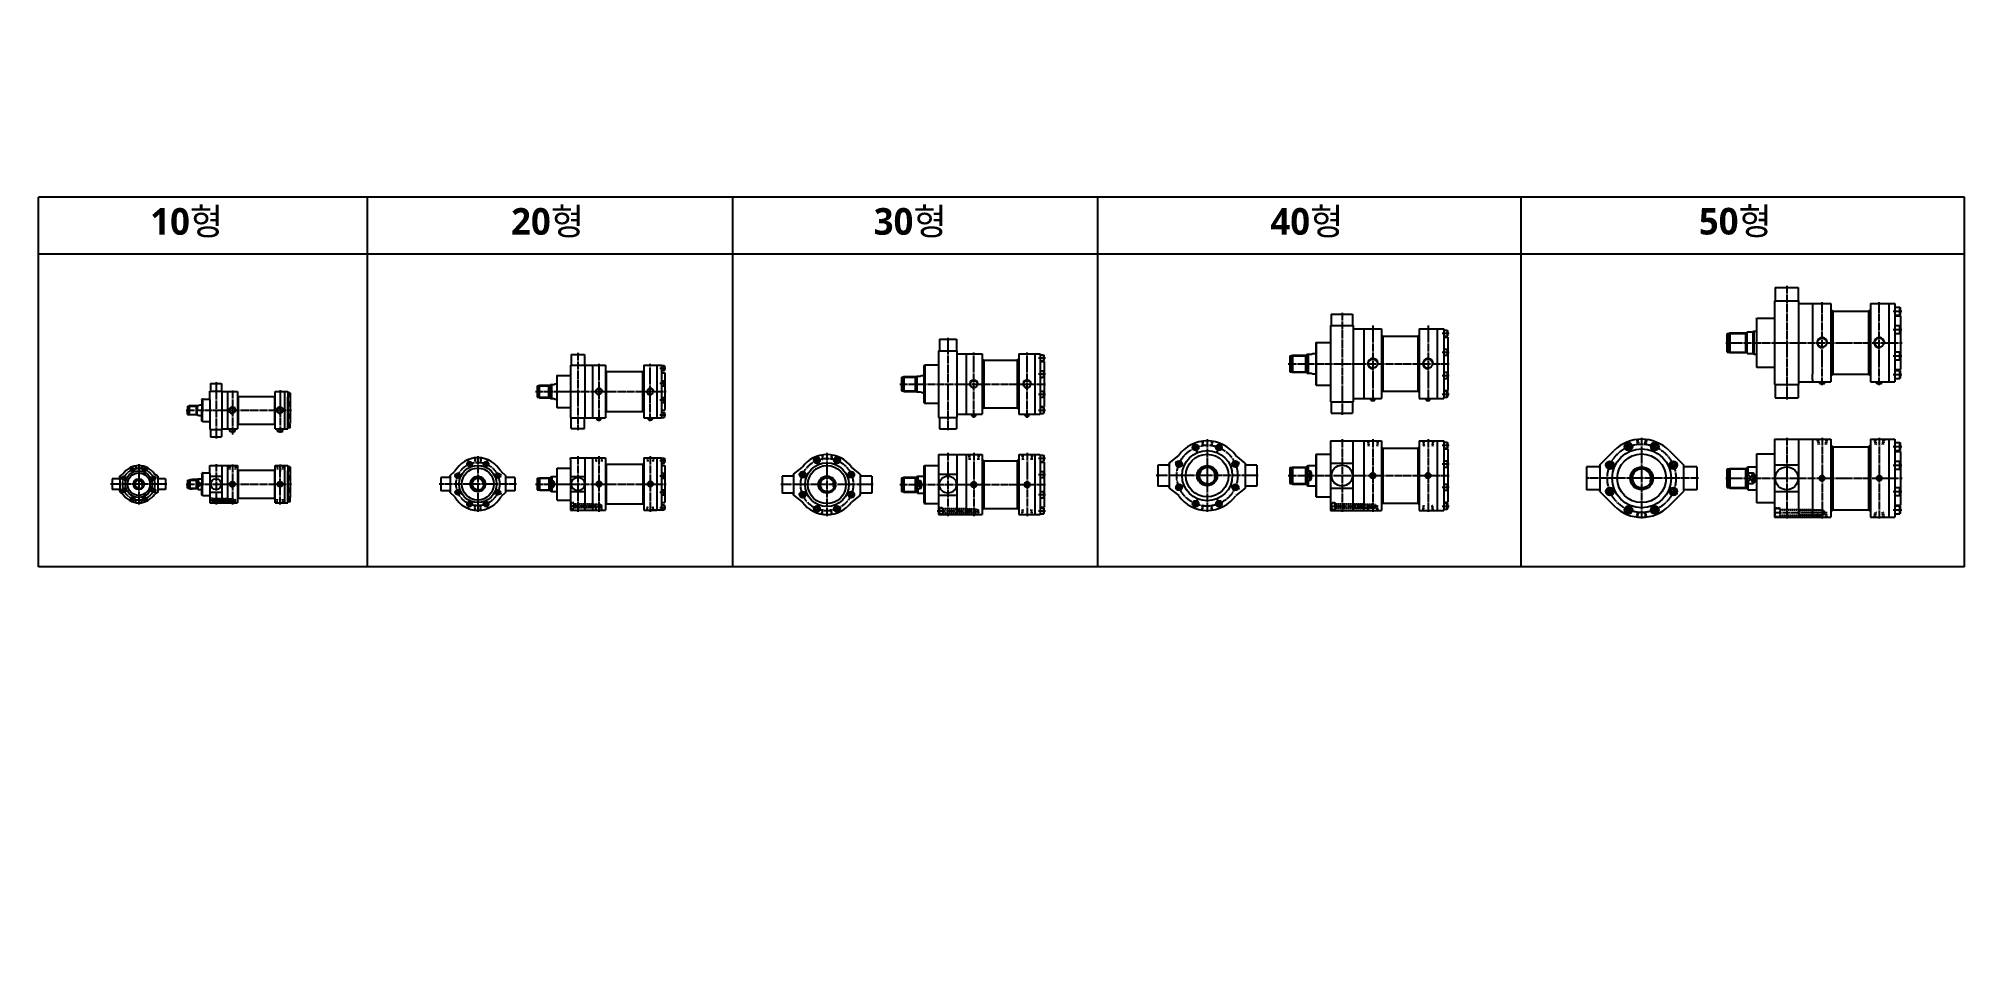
# Model space of a CAD drawing. Extents: x 0 to 5057, y -1057 to 1388.
import ezdxf

# ---------------------------------------------------------------- set-up
doc = ezdxf.new("R2010")
doc.units = 0
doc.header["$PDMODE"] = 1
for name, pattern in [('CENTER', [24, 20, -1.5, 1, -1.5]), ('HIDDEN', [5, 3.5, -1.5]), ('HIDDENX2', [0.75, 0.5, -0.25])]:
    doc.linetypes.add(name, pattern=pattern)
doc.layers.get('0').update_dxf_attribs({"linetype": 'CONTINUOUS'})
doc.layers.get('DEFPOINTS').update_dxf_attribs({"linetype": 'CONTINUOUS'})
for name, color, linetype in [('5', 7, 'CONTINUOUS'), ('HIDDEN', 2, 'HIDDEN'), ('ML', 3, 'CONTINUOUS')]:
    doc.layers.add(name, color=color, linetype=linetype)
doc.styles.add('GHS', font='ROMANS', dxfattribs={"height": 2.5, "bigfont": 'GHS'})
doc.styles.add('문자', font='romans.shx')

msp = doc.modelspace()

# ---------------------------------------------------------------- texts
at = {"char_height": 70, "attachment_point": 1, "style": '문자'}
for s, width, insert in [('{\\fMalgun Gothic|b1|i0|c129|p50;10형}', 386.572, (293.3, 942.4)), ('{\\fMalgun Gothic|b1|i0|c129|p50;20형}', 270.582, (1240.9, 942.4)), ('{\\fMalgun Gothic|b1|i0|c129|p50;30형}', 246.198, (2193.1, 942.4)), ('{\\fMalgun Gothic|b1|i0|c129|p50;40형}', 202.53, (3234.7, 942.4)), ('{\\fMalgun Gothic|b1|i0|c129|p50;50형}', 236.973, (4359.8, 943))]:
    msp.add_mtext_dynamic_manual_height_columns(s, width=width, gutter_width=16, heights=[-92.9], dxfattribs=dict(at, insert=insert))
at = {"layer": 'ML', "style": 'GHS'}
msp.add_text('A', height=5, dxfattribs=at).set_placement((2629.9, 494.5))

# ---------------------------------------------------------------- linework, layer by layer
for p, q in [((5057.3, 971), (0, 971)), ((0, 0), (0, 971)), ((863.8, 0), (863.8, 971)), ((1822.8, 0), (1822.8, 971)), ((2781.8, 0), (2781.8, 971)), ((3893.3, 0), (3893.3, 971)), ((5057.3, 0), (5057.3, 971)), ((2781.8, 821), (0, 821)), ((5057.3, 821), (2781.8, 821)), ((391.2, 422.3), (414, 422.3)), ((414, 422.3), (415.7, 423.3)), ((391.2, 400.3), (414, 400.3)), ((414, 400.3), (415.7, 399.3)), ((391.2, 227.7), (414, 227.7)), ((391.2, 206.7), (414, 206.7)), ((414, 227.7), (415.7, 229.2)), ((414, 206.7), (415.7, 205.2)), ((422.7, 221.3), (416.2, 213.1)), ((422.7, 213.1), (416.2, 221.3)), ((2781.8, 0), (0, 0)), ((2781.8, 0), (0, 0)), ((5057.3, 0), (2781.8, 0))]:
    msp.add_line(p, q)
at = {"color": 3}
msp.add_line((1315.6, 444.1), (1315.6, 477.1), dxfattribs=at)
for centre, radius, start, end in [((509.2, 411.3), 8.5, 350.3862, 286.715), ((634.2, 411.3), 8.5, 354.5005, 288.7836), ((263.1, 217.2), 10, 339.1311, 282.89), ((509.2, 217.2), 6.5, 339.7297, 284.6925), ((634.2, 217.2), 6.5, 344.1405, 298.0479)]:
    msp.add_arc(centre, radius, start, end)
at = {"layer": '5'}
for p in [(1685.7, 1387.8), (1942.8, 1261), (641.6, -1057.4)]:
    msp.add_point(p, dxfattribs=at)
at = {"layer": 'DEFPOINTS', "color": 0, "linetype": 'ByBlock'}
for p in [(4706.5, 691.4), (3526.8, 625.2), (2478, 559.3), (1488.5, 529.6), (3346, 507.2), (522.2, 460.3), (4706.5, 486.4), (3526.8, 442.2), (522.2, 362.3), (1488.5, 391.6), (2478, 401.3), (3526.8, 331.2), (3622.3, 312.2), (4805.5, 315.3), (654.7, 266.2), (2478, 295.2), (2570, 278.7), (3285.8, 260.7), (3330.8, 264.5), (212, 217.2), (1080.6, 217.7), (1102.5, 217.7), (3017.7, 239.7), (2570, 153.7), (3622.8, 167.2), (2478, 137.2), (3526.8, 148.2), (4805.5, 150.3), (4874.5, 130.3)]:
    msp.add_point(p, dxfattribs=at)
at = {"layer": 'HIDDEN', "linetype": 'HIDDENX2'}
for p, q in [((3055.4, 330.2), (3056.8, 317.2)), ((3056.9, 330.4), (3058.3, 317.2)), ((3080.7, 330.4), (3079.3, 317.2)), ((3082.2, 330.2), (3080.8, 317.2)), ((3490.3, 331.2), (3491.8, 317.2)), ((3491.8, 331.2), (3493.3, 317.2)), ((3515.8, 331.2), (3514.3, 317.2)), ((3517.3, 331.2), (3515.8, 317.2)), ((3635.3, 331.2), (3636.8, 317.2)), ((3636.8, 331.2), (3638.3, 317.2)), ((3660.8, 331.2), (3659.3, 317.2)), ((3662.3, 331.2), (3660.8, 317.2)), ((4196.2, 334.5), (4199.1, 321.3)), ((4199.2, 334.8), (4202.1, 321.3)), ((4219.9, 334.8), (4217.1, 321.3)), ((4222.9, 334.5), (4220.1, 321.3)), ((4670, 335.3), (4673, 321.3)), ((4673, 335.3), (4676, 321.3)), ((4694, 335.3), (4691, 321.3)), ((4697, 335.3), (4694, 321.3)), ((4820, 335.3), (4823, 321.3)), ((4823, 335.3), (4826, 321.3)), ((4844, 335.3), (4841, 321.3)), ((4847, 335.3), (4844, 321.3)), ((254.9, 265.5), (255.6, 256.2)), ((255.7, 265.6), (256.4, 256.2)), ((270.6, 265.6), (269.8, 256.2)), ((271.4, 265.5), (270.6, 256.2)), ((500.9, 266.2), (501.7, 256.2)), ((501.7, 266.2), (502.5, 256.2)), ((516.7, 266.2), (515.9, 256.2)), ((517.5, 266.2), (516.7, 256.2)), ((625.9, 266.2), (626.7, 256.2)), ((626.7, 266.2), (627.5, 256.2)), ((641.7, 266.2), (640.9, 256.2)), ((642.5, 266.2), (641.7, 256.2)), ((1145.4, 286.2), (1146.1, 276.7)), ((1146.1, 286.3), (1146.8, 276.7)), ((1161, 286.3), (1160.3, 276.7)), ((1161.8, 286.2), (1161.1, 276.7)), ((1463.3, 286.7), (1464, 276.7)), ((1464, 286.7), (1464.8, 276.7)), ((1479, 286.7), (1478.3, 276.7)), ((1479.8, 286.7), (1479, 276.7)), ((1598.3, 286.7), (1599, 276.7)), ((1599, 286.7), (1599.8, 276.7)), ((1614, 286.7), (1613.3, 276.7)), ((1614.8, 286.7), (1614, 276.7)), ((2056.9, 294.1), (2058.3, 281.2)), ((2058.4, 294.3), (2059.8, 281.2)), ((2082.2, 294.3), (2080.8, 281.2)), ((2083.6, 294.1), (2082.3, 281.2)), ((2442.5, 295.2), (2444, 281.2)), ((2444, 295.2), (2445.5, 281.2)), ((2468, 295.2), (2466.5, 281.2)), ((2469.5, 295.2), (2468, 281.2)), ((2582.5, 295.2), (2584, 281.2)), ((2584, 295.2), (2585.5, 281.2)), ((2608, 295.2), (2606.5, 281.2)), ((2609.5, 295.2), (2608, 281.2)), ((254.9, 168.9), (255.6, 178.2)), ((255.7, 168.7), (256.4, 178.2)), ((270.6, 168.7), (269.8, 178.2)), ((271.4, 168.9), (270.6, 178.2)), ((456.7, 180.7), (450.2, 180.7)), ((456.7, 169.7), (450.2, 169.7)), ((451.1, 180.2), (450.7, 179.8)), ((450.7, 179.8), (450.7, 170.6)), ((450.7, 170.6), (451.1, 170.2)), ((456.7, 180.2), (451.1, 180.2)), ((451.1, 170.2), (451.1, 180.2)), ((456.7, 170.2), (451.1, 170.2)), ((456.7, 180.7), (456.7, 169.7)), ((496.2, 178.5), (456.7, 178.5)), ((509.2, 178.2), (456.7, 178.2)), ((509.2, 172.2), (456.7, 172.2)), ((496.2, 171.9), (456.7, 171.9)), ((493.3, 177.7), (492.1, 178.2)), ((493.3, 172.7), (492.1, 172.2)), ((493.3, 172.2), (493.3, 178.2)), ((509.7, 177.7), (493.3, 177.7)), ((509.7, 172.7), (493.3, 172.7)), ((500.9, 168.2), (501.7, 178.2)), ((501.7, 168.2), (502.5, 178.2)), ((509.2, 178.2), (512.7, 178.2)), ((509.2, 178.2), (509.2, 172.2)), ((509.2, 178.2), (509.7, 177.7)), ((509.2, 172.2), (509.7, 172.7)), ((509.2, 172.2), (509.7, 172.7)), ((509.2, 172.2), (512.7, 172.2)), ((509.7, 177.7), (514.7, 177.7)), ((509.7, 172.7), (509.7, 177.7)), ((509.7, 172.7), (514.7, 172.7)), ((512.7, 175.2), (512.7, 178.2)), ((512.7, 178.2), (514, 177.7)), ((512.7, 175.2), (512.7, 172.2)), ((512.7, 172.2), (514, 172.7)), ((514.7, 177.7), (516.4, 175.2)), ((514.7, 175.2), (514.7, 177.7)), ((514.7, 175.2), (514.7, 172.7)), ((514.7, 172.7), (516.4, 175.2)), ((516.7, 168.2), (515.9, 178.2)), ((517.5, 168.2), (516.7, 178.2)), ((625.9, 168.2), (626.7, 178.2)), ((626.7, 168.2), (627.5, 178.2)), ((641.7, 168.2), (640.9, 178.2)), ((642.5, 168.2), (641.7, 178.2)), ((1145.4, 149.2), (1146.1, 158.7)), ((1146.1, 149.1), (1146.8, 158.7)), ((1161, 149.1), (1160.3, 158.7)), ((1161.8, 149.2), (1161.1, 158.7)), ((1396.5, 169.2), (1405.5, 169.2)), ((1396.5, 152.2), (1405.5, 152.2)), ((1397.5, 167.2), (1405.5, 167.2)), ((1397.5, 167.2), (1397.5, 154.2)), ((1397.5, 154.2), (1405.5, 154.2)), ((1405.5, 167.2), (1405.5, 169.2)), ((1405.5, 167.2), (1405.5, 154.2)), ((1405.5, 165.2), (1443.8, 165.2)), ((1405.5, 164.7), (1471.5, 164.7)), ((1405.5, 156.7), (1471.5, 156.7)), ((1405.5, 156.2), (1434.5, 156.2)), ((1405.5, 154.2), (1405.5, 152.2)), ((1434.5, 156.2), (1454.5, 156.2)), ((1443.8, 164.2), (1443, 164.7)), ((1443.8, 157.2), (1443, 156.7)), ((1443.8, 165.2), (1454.5, 165.2)), ((1443.8, 164.7), (1443.8, 156.7)), ((1472, 164.2), (1443.8, 164.2)), ((1472, 157.2), (1443.8, 157.2)), ((1463.3, 148.7), (1464, 158.7)), ((1464, 148.7), (1464.8, 158.7)), ((1471.5, 164.7), (1472, 164.2)), ((1471.5, 164.7), (1471.5, 156.7)), ((1471.5, 156.7), (1472, 157.2)), ((1472, 164.2), (1472, 157.2)), ((1472, 164.2), (1476.5, 164.2)), ((1472, 157.2), (1476.5, 157.2)), ((1476.5, 164.2), (1476.5, 157.2)), ((1476.5, 164.2), (1478.8, 160.7)), ((1478.8, 160.7), (1476.5, 157.2)), ((1479, 148.7), (1478.3, 158.7)), ((1479.8, 148.7), (1479, 158.7)), ((1598.3, 148.7), (1599, 158.7)), ((1599, 148.7), (1599.8, 158.7)), ((1614, 148.7), (1613.3, 158.7)), ((1614.8, 148.7), (1614, 158.7)), ((2363, 156.2), (2375, 156.2)), ((2365, 154.2), (2366, 155.2)), ((2365, 154.2), (2365, 140.2)), ((2366, 155.2), (2375, 155.2)), ((2366, 155.2), (2366, 139.2)), ((2375, 156.2), (2375, 139.2)), ((2375, 138.2), (2375, 155.2)), ((2375, 153), (2436, 153)), ((2375, 152.2), (2458.9, 152.2)), ((2417, 151.5), (2416.2, 152.2)), ((2417, 152.2), (2417, 142.2)), ((2458.9, 152.2), (2459.9, 151.2)), ((2458.9, 142.2), (2458.9, 152.2)), ((3055.4, 149.2), (3056.8, 162.2)), ((3056.9, 149), (3058.3, 162.2)), ((3080.7, 149), (3079.3, 162.2)), ((3082.2, 149.2), (3080.8, 162.2)), ((3392.8, 168.7), (3403.8, 168.7)), ((3394.8, 167.7), (3393.8, 166.7)), ((3393.8, 166.7), (3393.8, 152.7)), ((3393.8, 152.7), (3394.8, 151.7)), ((3394.8, 167.7), (3403.8, 167.7)), ((3394.8, 167.7), (3394.8, 151.7)), ((3394.8, 151.7), (3403.8, 151.7)), ((3403.8, 168.7), (3403.8, 150.7)), ((3403.8, 165.5), (3479.8, 165.5)), ((3403.8, 164.7), (3504.6, 164.7)), ((3403.8, 154.7), (3504.6, 154.7)), ((3403.8, 154), (3479.8, 154)), ((3453.2, 164), (3451.9, 164.7)), ((3453.2, 164.7), (3453.2, 154.7)), ((3453.2, 164), (3510.9, 164)), ((3453.2, 155.5), (3510.9, 155.5)), ((3510.9, 155.5), (3482, 155.5)), ((3490.3, 148.2), (3491.8, 162.2)), ((3491.8, 148.2), (3493.3, 162.2)), ((3504.6, 164.7), (3504.6, 154.7)), ((3505.4, 164), (3504.6, 164.7)), ((3505.4, 155.5), (3504.6, 154.7)), ((3505.4, 164), (3505.4, 155.5)), ((3510.9, 164), (3510.9, 155.5)), ((3510.9, 164), (3512.8, 159.7)), ((3512.8, 159.7), (3510.9, 155.5)), ((3515.8, 148.2), (3514.3, 162.2)), ((3517.3, 148.2), (3515.8, 162.2)), ((3635.3, 148.2), (3636.8, 162.2)), ((3636.8, 148.2), (3638.3, 162.2)), ((3660.8, 148.2), (3659.3, 162.2)), ((3662.3, 148.2), (3660.8, 162.2)), ((4558.5, 154.8), (4573.5, 154.8)), ((4559.5, 153.3), (4573.5, 153.3)), ((4559.5, 153.3), (4559.5, 132.3)), ((4573.5, 130.8), (4573.5, 154.8)), ((2056.9, 138.4), (2058.3, 151.2)), ((2058.4, 138.1), (2059.8, 151.2)), ((2082.2, 138.1), (2080.8, 151.2)), ((2083.6, 138.4), (2082.3, 151.2)), ((2363, 138.2), (2375, 138.2)), ((2365, 140.2), (2366, 139.2)), ((2366, 139.2), (2375, 139.2)), ((2375, 142.2), (2458.9, 142.2)), ((2375, 141.5), (2436, 141.5)), ((2417, 143), (2416.2, 142.2)), ((2417, 151.5), (2464.9, 151.5)), ((2417, 143), (2464.9, 143)), ((2442.5, 137.2), (2444, 151.2)), ((2444, 137.2), (2445.5, 151.2)), ((2458.9, 142.2), (2459.9, 143.2)), ((2459.9, 151.2), (2459.9, 143.2)), ((2464.9, 151.5), (2464.9, 143)), ((2464.9, 151.5), (2468, 147.2)), ((2468, 147.2), (2464.9, 143)), ((2468, 137.2), (2466.5, 151.2)), ((2469.5, 137.2), (2468, 151.2)), ((2582.5, 137.2), (2584, 151.2)), ((2584, 137.2), (2585.5, 151.2)), ((2608, 137.2), (2606.5, 151.2)), ((2609.5, 137.2), (2608, 151.2)), ((3392.8, 150.7), (3403.8, 150.7)), ((4196.2, 131.2), (4199.1, 144.3)), ((4199.2, 130.9), (4202.1, 144.3)), ((4219.9, 130.9), (4217.1, 144.3)), ((4222.9, 131.2), (4220.1, 144.3)), ((4558.5, 130.8), (4573.5, 130.8)), ((4559.5, 132.3), (4573.5, 132.3)), ((4573.5, 150.8), (4658.5, 150.8)), ((4573.5, 149.8), (4683.2, 149.8)), ((4573.5, 135.8), (4683.2, 135.8)), ((4573.5, 134.8), (4658.5, 134.8)), ((4623.3, 148.8), (4622.1, 149.8)), ((4623.3, 136.8), (4622.1, 135.8)), ((4623.3, 149.8), (4623.3, 135.8)), ((4623.3, 148.8), (4687.2, 148.8)), ((4623.3, 136.8), (4687.2, 136.8)), ((4670, 130.3), (4673, 144.3)), ((4673, 130.3), (4676, 144.3)), ((4683.2, 149.8), (4684.2, 148.8)), ((4683.2, 149.8), (4683.2, 135.8)), ((4684.2, 136.8), (4683.2, 135.8)), ((4684.2, 148.8), (4684.2, 136.8)), ((4687.2, 148.8), (4687.2, 136.8)), ((4687.2, 148.8), (4689.7, 142.8)), ((4689.7, 142.8), (4687.2, 136.8)), ((4694, 130.3), (4691, 144.3)), ((4697, 130.3), (4694, 144.3)), ((4820, 130.3), (4823, 144.3)), ((4823, 130.3), (4826, 144.3)), ((4844, 130.3), (4841, 144.3)), ((4847, 130.3), (4844, 144.3))]:
    msp.add_line(p, q, dxfattribs=at)
at = {"layer": 'ML'}
for p, q in [((4560.5, 733.9), (4620.5, 733.9)), ((4560.5, 733.9), (4560.5, 698.9)), ((4620.5, 733.9), (4620.5, 698.9)), ((3394.3, 663.7), (3450.3, 663.7)), ((3394.3, 663.7), (3394.3, 633.7)), ((3450.3, 663.7), (3450.3, 633.7)), ((4558.5, 698.9), (4558.5, 478.9)), ((4558.5, 698.9), (4621.5, 698.9)), ((4621.5, 698.9), (4621.5, 478.9)), ((4621.5, 691.4), (4706.5, 691.4)), ((4658.5, 691.4), (4658.5, 505.9)), ((4706.5, 691.4), (4706.5, 486.4)), ((4711.5, 671.4), (4706.5, 676.4)), ((4711.5, 671.4), (4711.5, 506.4)), ((4711.5, 671.4), (4805.5, 671.4)), ((4810.5, 676.4), (4805.5, 671.4)), ((4805.5, 671.4), (4805.5, 506.4)), ((4810.5, 691.4), (4810.5, 486.4)), ((4810.5, 691.4), (4874.5, 691.4)), ((4858.5, 691.4), (4858.5, 486.4)), ((4874.5, 691.4), (4874.5, 486.4)), ((4874.5, 682.5), (4887.5, 682.5)), ((4874.5, 661.5), (4887.5, 661.5)), ((4874.5, 659.5), (4889.5, 659.5)), ((4887.5, 661.5), (4887.5, 682.5)), ((4887.5, 682.5), (4888.5, 681.5)), ((4888.5, 662.5), (4887.5, 661.5)), ((4888.5, 681.5), (4888.5, 662.5)), ((4889.5, 659.5), (4889.5, 518.2)), ((3392.8, 633.7), (3392.8, 433.7)), ((3392.8, 633.7), (3451.8, 633.7)), ((3451.8, 633.7), (3451.8, 433.7)), ((3451.8, 625.2), (3482.2, 625.2)), ((3465.5, 625.2), (3526.8, 625.2)), ((3479.8, 625.2), (3479.8, 442.2)), ((3526.8, 625.2), (3526.8, 442.2)), ((3526.8, 625.2), (3526.8, 442.2)), ((3529.8, 606.2), (3526.8, 609.2)), ((3622.3, 606.2), (3625.3, 609.2)), ((3625.3, 625.2), (3689.8, 625.2)), ((3625.3, 625.2), (3625.3, 442.2)), ((3672.3, 625.2), (3672.3, 442.2)), ((3689.8, 625.2), (3689.8, 442.2)), ((3689.8, 621.7), (3698.8, 621.7)), ((3698.8, 621.7), (3698.8, 605.7)), ((3698.8, 621.7), (3699.8, 620.7)), ((3699.8, 620.7), (3699.8, 606.7)), ((4434.5, 564.4), (4434.5, 613.4)), ((4434.5, 613.4), (4438.5, 613.4)), ((4438.5, 613.4), (4441.1, 614.9)), ((4438.5, 564.4), (4438.5, 613.4)), ((4441.1, 614.9), (4486.5, 614.9)), ((4441.1, 614.9), (4441.1, 562.9)), ((4482, 614.9), (4482, 562.9)), ((4486.5, 560.6), (4486.5, 617.1)), ((4486.5, 617.1), (4501.5, 617.1)), ((4501.5, 617.1), (4504.5, 618.9)), ((4501.5, 617.1), (4501.5, 560.6)), ((4504.5, 618.9), (4511.5, 618.9)), ((4504.5, 618.9), (4504.5, 558.9)), ((4511.5, 651.9), (4512.5, 652.9)), ((4511.5, 651.9), (4511.5, 525.9)), ((4512.5, 524.9), (4512.5, 652.9)), ((4512.5, 652.9), (4558.5, 652.9)), ((4874.5, 633.8), (4887.5, 633.8)), ((4874.5, 612.8), (4887.5, 612.8)), ((4887.5, 612.8), (4887.5, 633.8)), ((4887.5, 633.8), (4888.5, 632.8)), ((4888.5, 613.8), (4887.5, 612.8)), ((4888.5, 632.8), (4888.5, 613.8)), ((1399, 558.1), (1434, 558.1)), ((1399, 558.1), (1399, 529.6)), ((1434, 558.1), (1434, 529.6)), ((2363, 567.8), (2363, 392.8)), ((2363, 567.8), (2411, 567.8)), ((2365.5, 597.8), (2410.5, 597.8)), ((2365.5, 597.8), (2365.5, 567.8)), ((2410.5, 597.8), (2410.5, 567.8)), ((2411, 567.8), (2411, 392.8)), ((2411, 559.3), (2478, 559.3)), ((2436, 559.3), (2436, 401.3)), ((2478, 559.3), (2478, 401.3)), ((2574, 559.3), (2574, 401.3)), ((2574, 559.3), (2616, 559.3)), ((2616, 559.3), (2616, 401.3)), ((2616, 559.3), (2616, 401.3)), ((2616, 559.3), (2630, 559.3)), ((2630, 559.3), (2630, 401.3)), ((2630, 557.3), (2639, 557.3)), ((2639, 557.3), (2639, 541.3)), ((2639, 557.3), (2640, 556.3)), ((3330.8, 558.5), (3330.8, 509)), ((3330.8, 558.5), (3343, 558.5)), ((3333.8, 558.5), (3333.8, 509)), ((3343, 558.5), (3346, 560.2)), ((3346, 560.2), (3353.8, 560.2)), ((3354.8, 589.7), (3353.8, 588.7)), ((3353.8, 588.7), (3353.8, 478.7)), ((3354.8, 589.7), (3392.8, 589.7)), ((3354.8, 589.7), (3354.8, 477.7)), ((3529.8, 606.2), (3622.3, 606.2)), ((3529.8, 606.2), (3529.8, 461.2)), ((3622.3, 606.2), (3622.3, 461.2)), ((3622.3, 582.3), (3622.3, 461.2)), ((3625.3, 582.3), (3625.3, 450.7)), ((3625.3, 582.3), (3625.3, 450.7)), ((3689.8, 605.7), (3698.8, 605.7)), ((3689.8, 603.7), (3700.8, 603.7)), ((3689.8, 572.3), (3698.8, 572.3)), ((3689.8, 556.3), (3698.8, 556.3)), ((3698.8, 605.7), (3699.8, 606.7)), ((3698.8, 572.3), (3698.8, 556.3)), ((3698.8, 572.3), (3699.8, 571.3)), ((3698.8, 556.3), (3699.8, 557.3)), ((3699.8, 571.3), (3699.8, 557.3)), ((3700.8, 603.7), (3700.8, 463.7)), ((4434.5, 564.4), (4438.5, 564.4)), ((4438.5, 564.4), (4441.1, 562.9)), ((4441.1, 562.9), (4486.5, 562.9)), ((4486.5, 560.6), (4501.5, 560.6)), ((4501.5, 560.6), (4504.5, 558.9)), ((4504.5, 558.9), (4511.5, 558.9)), ((4874.5, 564.9), (4887.5, 564.9)), ((4887.5, 543.9), (4887.5, 564.9)), ((4887.5, 564.9), (4888.5, 563.9)), ((4888.5, 563.9), (4888.5, 544.9)), ((1396.5, 529.6), (1488.5, 529.6)), ((1396.5, 529.6), (1396.5, 391.6)), ((1434.5, 529.6), (1434.5, 391.6)), ((1454.5, 529.6), (1454.5, 391.6)), ((1488.5, 529.6), (1488.5, 396.1)), ((1491, 513.1), (1488.5, 515.6)), ((1491, 513.1), (1491, 408.1)), ((1491, 513.1), (1587, 513.1)), ((1589.5, 515.6), (1587, 513.1)), ((1587, 408.1), (1587, 513.1)), ((1589.5, 529.6), (1589.5, 391.6)), ((1589.5, 529.6), (1635.5, 529.6)), ((1623.5, 529.6), (1623.5, 391.6)), ((1635.5, 529.6), (1635.5, 391.6)), ((1635.5, 528.6), (1643, 528.6)), ((1635.5, 515.6), (1643, 515.6)), ((1635.5, 509.6), (1644.5, 509.6)), ((1635.5, 509.6), (1644.5, 509.6)), ((1643, 515.6), (1643, 528.6)), ((1643, 528.6), (1643.5, 528.1)), ((1643, 515.6), (1643.5, 516.1)), ((1643.5, 528.1), (1643.5, 516.1)), ((1644.5, 509.6), (1644.5, 411.6)), ((1644.5, 509.6), (1644.5, 411.6)), ((1644.5, 509.6), (1644.5, 411.6)), ((2326, 529.3), (2327, 530.3)), ((2326, 431.3), (2326, 529.3)), ((2327, 530.3), (2327, 430.3)), ((2327, 530.3), (2363, 530.3)), ((2482, 542.8), (2478, 546.8)), ((2482, 542.8), (2482, 417.8)), ((2482, 542.8), (2570, 542.8)), ((2570, 542.8), (2574, 546.8)), ((2570, 542.8), (2570, 417.8)), ((2630, 541.3), (2639, 541.3)), ((2630, 539.3), (2641, 539.3)), ((2630, 514.7), (2639, 514.7)), ((2639, 541.3), (2640, 542.3)), ((2639, 514.7), (2639, 498.7)), ((2639, 514.7), (2640, 513.7)), ((2640, 556.3), (2640, 542.3)), ((2640, 513.7), (2640, 499.7)), ((2641, 539.3), (2641, 421.3)), ((3285.8, 554.7), (3285.8, 512.7)), ((3285.8, 554.7), (3289.8, 554.7)), ((3285.8, 512.7), (3289.8, 512.7)), ((3289.8, 554.7), (3292.4, 556.2)), ((3289.8, 554.7), (3289.8, 512.7)), ((3289.8, 512.7), (3292.4, 511.2)), ((3292.4, 556.2), (3330.8, 556.2)), ((3292.4, 556.2), (3292.4, 511.2)), ((3292.4, 511.2), (3330.8, 511.2)), ((3327.3, 556.2), (3327.3, 511.2)), ((3330.8, 509), (3343, 509)), ((3343, 509), (3346, 507.2)), ((3346, 507.2), (3353.8, 507.2)), ((3689.8, 511.1), (3698.8, 511.1)), ((3698.8, 511.1), (3698.8, 495.1)), ((3698.8, 511.1), (3699.8, 510.1)), ((3699.8, 510.1), (3699.8, 496.1)), ((4511.5, 525.9), (4512.5, 524.9)), ((4512.5, 524.9), (4558.5, 524.9)), ((4658.5, 491.9), (4658.5, 505.9)), ((4711.5, 506.4), (4706.5, 501.4)), ((4711.5, 506.4), (4805.5, 506.4)), ((4805.5, 506.4), (4810.5, 501.4)), ((4874.5, 543.9), (4887.5, 543.9)), ((4874.5, 518.2), (4889.5, 518.2)), ((4874.5, 516.2), (4887.5, 516.2)), ((4888.5, 544.9), (4887.5, 543.9)), ((4887.5, 495.2), (4887.5, 516.2)), ((4887.5, 516.2), (4888.5, 515.2)), ((4888.5, 515.2), (4888.5, 496.2)), ((450.2, 439.8), (450.2, 461.3)), ((450.2, 461.3), (481.7, 461.3)), ((451.7, 481.3), (480.2, 481.3)), ((451.7, 481.3), (451.7, 461.3)), ((480.2, 481.3), (480.2, 461.3)), ((481.7, 461.3), (481.7, 361.3)), ((481.7, 460.3), (522.2, 460.3)), ((496.2, 460.3), (496.2, 362.3)), ((522.2, 460.3), (522.2, 362.3)), ((621.2, 362.3), (621.2, 460.3)), ((621.2, 460.3), (654.7, 460.3)), ((647.2, 362.3), (647.2, 460.3)), ((654.7, 460.3), (654.7, 447.3)), ((660.3, 457.3), (654.7, 457.3)), ((660.3, 457.3), (655.2, 457.3)), ((660.3, 447.3), (660.3, 457.3)), ((660.3, 457.3), (660.7, 456.9)), ((660.7, 456.9), (660.7, 447.7)), ((1309, 475.6), (1309, 445.6)), ((1309, 475.6), (1313, 475.6)), ((1313, 475.6), (1315.6, 477.1)), ((1313, 475.6), (1313, 445.6)), ((1315.6, 477.1), (1344, 477.1)), ((1340.4, 444.1), (1340.4, 477.1)), ((1344, 478.8), (1344, 442.3)), ((1344, 478.8), (1353.3, 478.8)), ((1347, 478.8), (1347, 442.3)), ((1353.3, 478.8), (1356.3, 480.6)), ((1356.3, 480.6), (1361, 480.6)), ((1361.5, 502.6), (1361, 502.1)), ((1361, 502.1), (1361, 419.1)), ((1361, 501.6), (1361, 502.1)), ((1361.5, 418.6), (1361.5, 502.6)), ((1361.5, 502.6), (1396.5, 502.6)), ((1362, 502.6), (1361.5, 502.6)), ((1635.5, 488.9), (1643, 488.9)), ((1635.5, 475.9), (1643, 475.9)), ((1643, 475.9), (1643, 488.9)), ((1643, 488.9), (1643.5, 488.4)), ((1643, 475.9), (1643.5, 476.4)), ((1643.5, 488.4), (1643.5, 476.4)), ((2266, 498.3), (2266, 462.3)), ((2266, 498.3), (2270, 498.3)), ((2266, 462.3), (2270, 462.3)), ((2270, 498.3), (2272.6, 499.8)), ((2270, 498.3), (2270, 462.3)), ((2270, 462.3), (2272.6, 460.8)), ((2272.6, 499.8), (2306, 499.8)), ((2272.6, 499.8), (2272.6, 460.8)), ((2272.6, 460.8), (2306, 460.8)), ((2302.2, 499.8), (2302.2, 460.8)), ((2306, 501.1), (2306, 459.5)), ((2306, 501.1), (2315.6, 501.1)), ((2306, 499.8), (2306, 460.8)), ((2306, 499.8), (2306, 460.8)), ((2306, 459.5), (2315.6, 459.5)), ((2315.6, 501.1), (2318.5, 502.8)), ((2315.6, 459.5), (2318.5, 457.8)), ((2318.5, 502.8), (2326, 502.8)), ((2318.5, 457.8), (2326, 457.8)), ((2630, 498.7), (2639, 498.7)), ((2630, 461.9), (2639, 461.9)), ((2639, 498.7), (2640, 499.7)), ((2639, 461.9), (2639, 445.9)), ((2639, 461.9), (2640, 460.9)), ((2640, 460.9), (2640, 446.9)), ((3354.8, 477.7), (3353.8, 478.7)), ((3354.8, 477.7), (3392.8, 477.7)), ((3529.8, 461.2), (3526.8, 458.2)), ((3529.8, 461.2), (3622.3, 461.2)), ((3622.3, 461.2), (3625.3, 458.2)), ((3689.8, 495.1), (3698.8, 495.1)), ((3689.8, 463.7), (3700.8, 463.7)), ((3689.8, 461.7), (3698.8, 461.7)), ((3698.8, 495.1), (3699.8, 496.1)), ((3698.8, 445.7), (3698.8, 461.7)), ((3698.8, 461.7), (3699.8, 460.7)), ((3699.8, 460.7), (3699.8, 446.7)), ((4558.5, 478.9), (4621.5, 478.9)), ((4560.5, 478.9), (4560.5, 443.9)), ((4620.5, 478.9), (4620.5, 443.9)), ((4621.5, 491.9), (4621.5, 486.4)), ((4621.5, 486.4), (4706.5, 486.4)), ((4658.5, 491.9), (4658.5, 486.4)), ((4676.5, 482.4), (4676.5, 486.4)), ((4676.5, 482.4), (4677.5, 481.4)), ((4676.5, 482.4), (4690.5, 482.4)), ((4677.5, 481.4), (4689.5, 481.4)), ((4689.5, 481.4), (4690.5, 482.4)), ((4690.5, 482.4), (4690.5, 486.4)), ((4810.5, 486.4), (4874.5, 486.4)), ((4826.5, 482.4), (4826.5, 486.4)), ((4827.5, 481.4), (4826.5, 482.4)), ((4826.5, 482.4), (4840.5, 482.4)), ((4827.5, 481.4), (4839.5, 481.4)), ((4839.5, 481.4), (4840.5, 482.4)), ((4840.5, 482.4), (4840.5, 486.4)), ((4874.5, 495.2), (4887.5, 495.2)), ((4888.5, 496.2), (4887.5, 495.2)), ((391.2, 422.3), (391.2, 411.3)), ((391.2, 422.3), (394.2, 422.3)), ((391.2, 400.3), (391.2, 411.3)), ((394.2, 422.3), (395.9, 423.3)), ((394.2, 422.3), (394.2, 411.3)), ((394.2, 400.3), (394.2, 411.3)), ((416.2, 423.3), (395.9, 423.3)), ((395.9, 423.3), (395.9, 399.3)), ((414, 423.3), (414, 400.3)), ((416.2, 423.5), (416.2, 424.3)), ((416.2, 424.3), (421.4, 424.3)), ((416.2, 423.3), (416.2, 423.5)), ((416.2, 423.3), (416.2, 411.3)), ((416.2, 399.3), (416.2, 411.3)), ((421.4, 424.3), (422.7, 425.3)), ((422.7, 425.3), (429.2, 425.3)), ((430.2, 440.8), (429.2, 439.8)), ((429.2, 439.8), (429.2, 411.3)), ((429.2, 438.8), (429.2, 439.8)), ((429.2, 382.8), (429.2, 411.3)), ((430.2, 440.8), (430.2, 411.3)), ((431.2, 440.8), (430.2, 440.8)), ((430.2, 381.8), (430.2, 411.3)), ((431.2, 440.8), (450.2, 440.8)), ((450.2, 439.8), (450.2, 361.3)), ((524.6, 447.8), (522.2, 449.8)), ((524.6, 447.8), (524.6, 374.8)), ((524.6, 447.8), (619.7, 447.8)), ((619.7, 447.8), (621.2, 449.8)), ((619.7, 447.8), (619.7, 374.8)), ((660.3, 447.3), (654.7, 447.3)), ((654.7, 447.3), (654.7, 446.3)), ((654.7, 446.3), (654.7, 376.3)), ((654.7, 376.3), (654.7, 446.3)), ((661.2, 446.3), (654.7, 446.3)), ((660.3, 432.8), (654.7, 432.8)), ((660.3, 422.8), (654.7, 422.8)), ((660.3, 447.3), (655.2, 447.3)), ((660.3, 432.8), (655.2, 432.8)), ((660.3, 422.8), (655.2, 422.8)), ((660.3, 447.3), (660.7, 447.7)), ((660.3, 422.8), (660.3, 432.8)), ((660.3, 432.8), (660.7, 432.4)), ((660.3, 422.8), (660.7, 423.2)), ((660.7, 432.4), (660.7, 423.2)), ((661.2, 446.3), (661.2, 376.3)), ((1309, 445.6), (1313, 445.6)), ((1313, 445.6), (1315.6, 444.1)), ((1315.6, 444.1), (1344, 444.1)), ((1344, 442.3), (1353.3, 442.3)), ((1353.3, 442.3), (1356.3, 440.6)), ((1356.3, 440.6), (1361, 440.6)), ((1361, 419.6), (1361, 419.1)), ((1361, 419.1), (1361.5, 418.6)), ((1361.5, 418.6), (1396.5, 418.6)), ((1362, 418.6), (1361.5, 418.6)), ((1488.5, 405.6), (1491, 408.1)), ((1491, 408.1), (1587, 408.1)), ((1589.5, 405.6), (1587, 408.1)), ((1635.5, 445.2), (1643, 445.2)), ((1635.5, 432.2), (1643, 432.2)), ((1635.5, 411.6), (1644.5, 411.6)), ((1635.5, 411.6), (1644.5, 411.6)), ((1635.5, 411.6), (1644.5, 411.6)), ((1635.5, 405.6), (1643, 405.6)), ((1643, 432.2), (1643, 445.2)), ((1643, 445.2), (1643.5, 444.7)), ((1643, 432.2), (1643.5, 432.7)), ((1643, 405.6), (1643, 392.6)), ((1643, 405.6), (1643.5, 405.1)), ((1643.5, 444.7), (1643.5, 432.7)), ((1643.5, 405.1), (1643.5, 393.1)), ((2326, 431.3), (2327, 430.3)), ((2327, 430.3), (2363, 430.3)), ((2482, 417.8), (2478, 413.8)), ((2482, 417.8), (2570, 417.8)), ((2570, 417.8), (2574, 413.8)), ((2630, 445.9), (2639, 445.9)), ((2630, 421.3), (2641, 421.3)), ((2630, 419.3), (2639, 419.3)), ((2639, 445.9), (2640, 446.9)), ((2639, 419.3), (2639, 403.3)), ((2639, 419.3), (2640, 418.3)), ((2640, 418.3), (2640, 404.3)), ((3392.8, 433.7), (3451.8, 433.7)), ((3394.3, 433.7), (3394.3, 403.7)), ((3450.3, 433.7), (3450.3, 403.7)), ((3451.8, 442.2), (3526.8, 442.2)), ((3498.8, 438.2), (3498.8, 442.2)), ((3498.8, 438.2), (3499.8, 437.2)), ((3498.8, 438.2), (3508.8, 438.2)), ((3499.8, 437.2), (3507.8, 437.2)), ((3507.8, 437.2), (3508.8, 438.2)), ((3508.8, 438.2), (3508.8, 442.2)), ((3625.3, 442.2), (3689.8, 442.2)), ((3643.8, 438.2), (3643.8, 442.2)), ((3643.8, 438.2), (3644.8, 437.2)), ((3643.8, 438.2), (3653.8, 438.2)), ((3644.8, 437.2), (3652.8, 437.2)), ((3652.8, 437.2), (3653.8, 438.2)), ((3653.8, 438.2), (3653.8, 442.2)), ((3689.8, 445.7), (3698.8, 445.7)), ((3698.8, 445.7), (3699.8, 446.7)), ((4560.5, 443.9), (4620.5, 443.9)), ((391.2, 400.3), (394.2, 400.3)), ((394.2, 400.3), (395.9, 399.3)), ((416.2, 399.3), (395.9, 399.3)), ((414, 400.3), (414, 399.3)), ((416.2, 399.3), (416.2, 399)), ((416.2, 399), (416.2, 398.2)), ((416.2, 398.2), (421.4, 398.2)), ((421.4, 398.2), (422.7, 397.3)), ((422.7, 397.3), (429.2, 397.3)), ((422.7, 397.3), (429.2, 397.3)), ((429.2, 383.8), (429.2, 382.8)), ((430.2, 381.8), (429.2, 382.8)), ((431.2, 381.8), (430.2, 381.8)), ((431.2, 381.8), (450.2, 381.8)), ((450.2, 381.1), (450.2, 363.8)), ((450.2, 361.3), (481.7, 361.3)), ((451.7, 361.3), (451.7, 341.3)), ((480.2, 361.3), (480.2, 341.3)), ((481.7, 362.3), (522.2, 362.3)), ((502.2, 356.3), (502.2, 362.3)), ((503.2, 355.3), (502.2, 356.3)), ((502.2, 356.3), (516.2, 356.3)), ((503.2, 355.3), (515.2, 355.3)), ((515.2, 355.3), (516.2, 356.3)), ((516.2, 356.3), (516.2, 362.3)), ((522.2, 372.1), (524.6, 374.8)), ((524.6, 374.8), (619.7, 374.8)), ((619.7, 374.8), (621.2, 372.1)), ((621.2, 362.3), (654.7, 362.3)), ((627.2, 356.3), (627.2, 362.3)), ((627.2, 356.3), (641.2, 356.3)), ((628.2, 355.3), (627.2, 356.3)), ((628.2, 355.3), (640.2, 355.3)), ((640.2, 355.3), (641.2, 356.3)), ((641.2, 356.3), (641.2, 362.3)), ((660.3, 400.2), (654.7, 400.2)), ((660.3, 390.2), (654.7, 390.2)), ((661.2, 376.3), (654.7, 376.3)), ((661.2, 376.3), (654.7, 376.3)), ((654.7, 375.3), (654.7, 376.3)), ((654.7, 375.3), (654.7, 376.3)), ((654.7, 362.3), (654.7, 375.3)), ((654.7, 363.8), (654.7, 375.3)), ((660.3, 375.3), (654.7, 375.3)), ((660.3, 375.3), (654.7, 375.3)), ((660.3, 365.3), (654.7, 365.3)), ((660.3, 365.3), (654.7, 365.3)), ((660.3, 400.2), (655.2, 400.2)), ((660.3, 390.2), (655.2, 390.2)), ((660.3, 375.3), (655.2, 375.3)), ((660.3, 375.3), (655.2, 375.3)), ((660.3, 365.3), (655.2, 365.3)), ((660.3, 365.3), (655.2, 365.3)), ((660.3, 390.2), (660.3, 400.2)), ((660.3, 400.2), (660.7, 399.8)), ((660.3, 390.2), (660.7, 390.6)), ((660.3, 375.3), (660.3, 365.3)), ((660.3, 375.3), (660.3, 365.3)), ((660.3, 375.3), (660.7, 374.9)), ((660.3, 375.3), (660.7, 374.9)), ((660.3, 365.3), (660.7, 365.7)), ((660.3, 365.3), (660.7, 365.7)), ((660.7, 399.8), (660.7, 390.6)), ((660.7, 365.7), (660.7, 374.9)), ((660.7, 365.7), (660.7, 374.9)), ((1396.5, 391.6), (1488.5, 391.6)), ((1399, 363.1), (1399, 391.6)), ((1399, 363.1), (1434, 363.1)), ((1434, 363.1), (1434, 391.6)), ((1466.5, 391.5), (1466.5, 387)), ((1467, 386.5), (1466.5, 387)), ((1466.5, 387), (1476.5, 387)), ((1467, 386.5), (1476, 386.5)), ((1476, 386.5), (1476.5, 387)), ((1476.5, 391.5), (1476.5, 387)), ((1488.5, 396.1), (1488.5, 391.6)), ((1589.5, 391.6), (1635.5, 391.6)), ((1601.5, 391.5), (1601.5, 387)), ((1601.5, 387), (1611.5, 387)), ((1602, 386.5), (1601.5, 387)), ((1602, 386.5), (1611, 386.5)), ((1611, 386.5), (1611.5, 387)), ((1611.5, 391.5), (1611.5, 387)), ((1635.5, 392.6), (1643, 392.6)), ((1643.5, 393.1), (1643, 392.6)), ((2363, 392.8), (2411, 392.8)), ((2365.5, 392.8), (2365.5, 362.8)), ((2365.5, 362.8), (2410.5, 362.8)), ((2410.5, 392.8), (2410.5, 362.8)), ((2411, 401.3), (2478, 401.3)), ((2451, 397.3), (2451, 401.3)), ((2451, 397.3), (2461, 397.3)), ((2451, 397.3), (2452, 396.3)), ((2452, 396.3), (2456, 396.3)), ((2456, 396.3), (2460, 396.3)), ((2460, 396.3), (2461, 397.3)), ((2461, 397.3), (2461, 401.3)), ((2574, 401.3), (2616, 401.3)), ((2591, 397.3), (2591, 401.3)), ((2591, 397.3), (2592, 396.3)), ((2591, 397.3), (2601, 397.3)), ((2592, 396.3), (2596, 396.3)), ((2596, 396.3), (2600, 396.3)), ((2600, 396.3), (2601, 397.3)), ((2601, 397.3), (2601, 401.3)), ((2616, 401.3), (2630, 401.3)), ((2630, 403.3), (2639, 403.3)), ((2639, 403.3), (2640, 404.3)), ((3394.3, 403.7), (3450.3, 403.7)), ((451.7, 341.3), (480.2, 341.3)), ((3392.8, 331.2), (3482.2, 331.2)), ((3392.8, 331.2), (3392.8, 148.2)), ((3450.8, 331.2), (3450.8, 148.2)), ((3465.5, 331.2), (3526.8, 331.2)), ((3479.8, 331.2), (3479.8, 148.2)), ((3526.8, 331.2), (3526.8, 148.2)), ((3526.8, 331.2), (3526.8, 148.2)), ((3529.8, 312.2), (3526.8, 315.2)), ((3529.8, 312.2), (3622.3, 312.2)), ((3529.8, 312.2), (3529.8, 167.2)), ((3622.3, 312.2), (3625.3, 315.2)), ((3622.3, 312.2), (3622.3, 167.2)), ((3625.3, 331.2), (3625.3, 148.2)), ((3625.3, 331.2), (3689.8, 331.2)), ((3625.3, 331.2), (3625.3, 148.2)), ((3672.3, 331.2), (3672.3, 148.2)), ((3672.3, 331.2), (3672.3, 148.2)), ((3689.8, 331.2), (3689.8, 148.2)), ((3689.8, 327.7), (3698.8, 327.7)), ((3689.8, 311.7), (3698.8, 311.7)), ((3689.8, 309.7), (3700.8, 309.7)), ((3698.8, 327.7), (3699.8, 326.7)), ((3698.8, 327.7), (3698.8, 311.7)), ((3698.8, 311.7), (3699.8, 312.7)), ((3699.8, 326.7), (3699.8, 312.7)), ((3700.8, 309.7), (3700.8, 169.7)), ((4099.6, 267.8), (4137.1, 305.3)), ((4282, 305.3), (4319.6, 267.8)), ((4558.5, 335.3), (4706.5, 335.3)), ((4558.5, 335.3), (4558.5, 130.3)), ((4621.5, 335.3), (4621.5, 130.3)), ((4658.5, 335.3), (4658.5, 130.3)), ((4706.5, 335.3), (4706.5, 130.3)), ((4711.5, 315.3), (4706.5, 320.3)), ((4711.5, 315.3), (4805.5, 315.3)), ((4711.5, 315.3), (4711.5, 150.3)), ((4810.5, 320.3), (4805.5, 315.3)), ((4805.5, 315.3), (4805.5, 150.3)), ((4810.5, 335.3), (4874.5, 335.3)), ((4810.5, 335.3), (4810.5, 130.3)), ((4858.5, 335.3), (4858.5, 130.3)), ((4874.5, 335.3), (4874.5, 130.3)), ((4874.5, 326.5), (4887.5, 326.5)), ((4874.5, 305.5), (4887.5, 305.5)), ((4874.5, 303.5), (4889.5, 303.5)), ((4887.5, 305.5), (4887.5, 326.5)), ((4887.5, 326.5), (4888.5, 325.5)), ((4888.5, 306.5), (4887.5, 305.5)), ((4888.5, 325.5), (4888.5, 306.5)), ((4889.5, 303.5), (4889.5, 162.2)), ((450.2, 245.7), (450.2, 266.2)), ((450.2, 266.2), (522.2, 266.2)), ((481.7, 266.2), (481.7, 168.2)), ((496.2, 266.2), (496.2, 168.2)), ((522.2, 266.2), (522.2, 168.2)), ((524.6, 253.7), (522.2, 255.8)), ((524.6, 253.7), (619.7, 253.7)), ((524.6, 253.7), (524.6, 180.7)), ((619.7, 253.7), (621.2, 255.8)), ((619.7, 253.7), (619.7, 180.7)), ((621.2, 168.2), (621.2, 266.2)), ((621.2, 266.2), (654.7, 266.2)), ((647.2, 168.2), (647.2, 266.2)), ((654.7, 266.2), (654.7, 253.2)), ((660.3, 263.2), (654.7, 263.2)), ((654.7, 253.2), (654.7, 252.2)), ((660.3, 253.2), (654.7, 253.2)), ((660.3, 263.2), (655.2, 263.2)), ((660.3, 253.2), (655.2, 253.2)), ((660.3, 253.2), (660.3, 263.2)), ((660.3, 263.2), (660.7, 262.8)), ((660.3, 253.2), (660.7, 253.6)), ((660.7, 262.8), (660.7, 253.6)), ((1134.6, 271.4), (1133.9, 273)), ((1178.1, 269.1), (1178.8, 270.7)), ((1362, 259.7), (1361.5, 259.2)), ((1361.5, 176.2), (1361.5, 259.2)), ((1362, 259.7), (1396.5, 259.7)), ((1362, 175.7), (1362, 259.7)), ((1396.5, 282.2), (1396.5, 286.7)), ((1396.5, 286.7), (1488.5, 286.7)), ((1396.5, 282.2), (1396.5, 153.2)), ((1396.5, 282.2), (1396.5, 148.7)), ((1434.5, 286.7), (1434.5, 148.7)), ((1454.5, 286.7), (1454.5, 148.7)), ((1488.5, 286.7), (1488.5, 148.7)), ((1491, 270.2), (1488.5, 272.7)), ((1491, 270.2), (1587, 270.2)), ((1491, 270.2), (1491, 165.2)), ((1589.5, 272.7), (1587, 270.2)), ((1587, 270.2), (1587, 165.2)), ((1589.5, 286.7), (1589.5, 148.7)), ((1589.5, 286.7), (1635.5, 286.7)), ((1589.5, 282.2), (1589.5, 153.2)), ((1623.5, 286.7), (1623.5, 148.7)), ((1635.5, 282.2), (1635.5, 286.7)), ((1635.5, 285.7), (1643, 285.7)), ((1635.5, 282.2), (1635.5, 148.7)), ((1635.5, 272.7), (1643, 272.7)), ((1635.5, 266.7), (1644.5, 266.7)), ((1643, 285.7), (1643.5, 285.2)), ((1643, 272.7), (1643, 285.7)), ((1643, 272.7), (1643.5, 273.2)), ((1643.5, 285.2), (1643.5, 273.2)), ((1644.5, 266.7), (1644.5, 168.7)), ((1644.5, 266.7), (1644.5, 168.7)), ((1982.8, 243.7), (2006, 262.2)), ((2157.8, 243.7), (2134.5, 262.2)), ((2326, 265.2), (2327, 266.2)), ((2326, 167.2), (2326, 265.2)), ((2327, 266.2), (2363, 266.2)), ((2327, 266.2), (2327, 166.2)), ((2363, 295.2), (2478, 295.2)), ((2363, 295.2), (2363, 137.2)), ((2411, 295.2), (2411, 137.2)), ((2436, 295.2), (2436, 137.2)), ((2478, 295.2), (2478, 137.2)), ((2482, 278.7), (2478, 282.7)), ((2482, 278.7), (2570, 278.7)), ((2482, 278.7), (2482, 153.7)), ((2570, 278.7), (2574, 282.7)), ((2570, 278.7), (2570, 153.7)), ((2574, 295.2), (2616, 295.2)), ((2574, 295.2), (2574, 137.2)), ((2616, 295.2), (2616, 137.2)), ((2616, 295.2), (2630, 295.2)), ((2630, 295.2), (2630, 137.2)), ((2630, 293.2), (2639, 293.2)), ((2630, 277.2), (2639, 277.2)), ((2630, 275.2), (2641, 275.2)), ((2639, 293.2), (2640, 292.2)), ((2639, 293.2), (2639, 277.2)), ((2639, 277.2), (2640, 278.2)), ((2640, 292.2), (2640, 278.2)), ((2641, 275.2), (2641, 157.2)), ((2938.8, 267.2), (2938.8, 212.2)), ((2965.8, 267.2), (2938.8, 267.2)), ((2968.8, 272.2), (2994, 292.4)), ((2968.8, 272.2), (2968.8, 270.2)), ((2968.8, 272.2), (2968.8, 207.2)), ((3168.8, 272.2), (3143.7, 292.4)), ((3168.8, 272.2), (3168.8, 270.2)), ((3168.8, 272.2), (3168.8, 207.2)), ((3198.8, 267.2), (3171.8, 267.2)), ((3198.8, 267.2), (3198.8, 212.2)), ((3285.8, 260.7), (3285.8, 218.7)), ((3285.8, 260.7), (3289.8, 260.7)), ((3289.8, 260.7), (3292.4, 262.2)), ((3289.8, 260.7), (3289.8, 218.7)), ((3292.4, 262.2), (3330.8, 262.2)), ((3292.4, 262.2), (3292.4, 217.2)), ((3327.3, 262.2), (3327.3, 217.2)), ((3330.8, 264.5), (3333.8, 266.2)), ((3330.8, 264.5), (3330.8, 215)), ((3333.8, 266.2), (3353.8, 266.2)), ((3333.8, 266.2), (3333.8, 252.1)), ((3353.8, 294.7), (3353.8, 184.7)), ((3354.8, 295.7), (3392.8, 295.7)), ((3354.8, 295.7), (3354.8, 183.7)), ((3392.8, 272.2), (3450.8, 272.2)), ((3689.8, 278.3), (3698.8, 278.3)), ((3689.8, 262.3), (3698.8, 262.3)), ((3698.8, 278.3), (3698.8, 262.3)), ((3698.8, 278.3), (3699.8, 277.3)), ((3698.8, 262.3), (3699.8, 263.3)), ((3699.8, 277.3), (3699.8, 263.3)), ((4064.6, 262.8), (4064.6, 202.8)), ((4096.6, 262.8), (4064.6, 262.8)), ((4099.6, 267.8), (4099.6, 265.8)), ((4099.6, 267.8), (4099.6, 197.8)), ((4319.6, 267.8), (4319.6, 265.8)), ((4319.6, 267.8), (4319.6, 197.8)), ((4354.6, 262.8), (4322.6, 262.8)), ((4354.6, 262.8), (4354.6, 202.8)), ((4434.5, 208.3), (4434.5, 257.3)), ((4434.5, 257.3), (4438.5, 257.3)), ((4438.5, 257.3), (4441.1, 258.8)), ((4438.5, 208.3), (4438.5, 257.3)), ((4441.1, 258.8), (4486.5, 258.8)), ((4441.1, 258.8), (4441.1, 206.8)), ((4482, 258.8), (4482, 206.8)), ((4486.5, 261.1), (4489.5, 262.8)), ((4486.5, 204.6), (4486.5, 261.1)), ((4489.5, 262.8), (4511.5, 262.8)), ((4489.5, 246.8), (4489.5, 262.8)), ((4511.5, 295.8), (4512.5, 296.8)), ((4511.5, 295.8), (4511.5, 169.8)), ((4512.5, 296.8), (4558.5, 296.8)), ((4512.5, 168.8), (4512.5, 296.8)), ((4558.5, 267.8), (4621.5, 267.8)), ((4874.5, 277.8), (4887.5, 277.8)), ((4874.5, 256.8), (4887.5, 256.8)), ((4887.5, 256.8), (4887.5, 277.8)), ((4887.5, 277.8), (4888.5, 276.8)), ((4888.5, 257.8), (4887.5, 256.8)), ((4888.5, 276.8), (4888.5, 257.8)), ((193.1, 231.2), (193.1, 203.2)), ((210.1, 231.2), (193.1, 231.2)), ((210.1, 203.2), (193.1, 203.2)), ((213.1, 237.9), (221.8, 243.5)), ((213.1, 234.2), (213.1, 237.9)), ((213.1, 237.9), (213.1, 196.4)), ((250.6, 223.5), (250.6, 210.9)), ((275.6, 223.5), (275.6, 210.9)), ((313.1, 238), (304.5, 243.5)), ((313.1, 234.2), (313.1, 238)), ((313.1, 238), (313.1, 196.4)), ((333.1, 231.2), (316.1, 231.2)), ((333.1, 203.2), (316.1, 203.2)), ((333.1, 231.2), (333.1, 203.2)), ((391.2, 227.7), (391.2, 217.2)), ((391.2, 227.7), (395.2, 227.7)), ((391.2, 206.7), (391.2, 217.2)), ((391.2, 206.7), (395.2, 206.7)), ((395.2, 227.7), (396.9, 229.2)), ((395.2, 227.7), (395.2, 217.2)), ((395.2, 206.7), (395.2, 217.2)), ((395.2, 206.7), (396.9, 205.2)), ((396.9, 229.2), (404.7, 229.2)), ((396.9, 229.2), (396.9, 205.2)), ((396.9, 205.2), (404.7, 205.2)), ((416.2, 229.2), (404.7, 229.2)), ((416.2, 205.2), (404.7, 205.2)), ((414, 229.2), (414, 206.7)), ((414, 206.7), (414, 205.2)), ((416.2, 229.4), (419.2, 231.2)), ((416.2, 229.2), (416.2, 229.4)), ((416.2, 229.2), (416.2, 217.2)), ((416.2, 221.3), (422.7, 221.3)), ((416.2, 205.2), (416.2, 217.2)), ((416.2, 213.1), (422.7, 213.1)), ((416.2, 205.2), (416.2, 204.9)), ((416.2, 204.9), (419.2, 203.2)), ((419.2, 231.2), (419.2, 221.3)), ((419.2, 231.2), (429.2, 231.2)), ((419.2, 208.1), (419.2, 213.1)), ((419.2, 203.2), (419.2, 208.1)), ((419.2, 203.2), (419.2, 208.1)), ((419.2, 203.2), (429.2, 203.2)), ((419.2, 203.2), (429.2, 203.2)), ((422.7, 221.3), (422.7, 213.1)), ((422.7, 213.1), (422.7, 221.3)), ((430.2, 246.7), (429.2, 245.7)), ((429.2, 245.7), (429.2, 217.2)), ((429.2, 244.7), (429.2, 245.7)), ((429.2, 188.7), (429.2, 217.2)), ((431.2, 246.7), (430.2, 246.7)), ((430.2, 246.7), (430.2, 217.2)), ((430.2, 187.7), (430.2, 217.2)), ((431.2, 246.7), (450.2, 246.7)), ((450.2, 245.7), (450.2, 168.2)), ((450.2, 238.2), (481.7, 238.2)), ((654.7, 182.2), (654.7, 252.2)), ((654.7, 252.2), (654.7, 182.2)), ((661.2, 252.2), (654.7, 252.2)), ((660.3, 238.7), (654.7, 238.7)), ((660.3, 228.7), (654.7, 228.7)), ((660.3, 206.1), (654.7, 206.1)), ((660.3, 238.7), (655.2, 238.7)), ((660.3, 228.7), (655.2, 228.7)), ((660.3, 206.1), (655.2, 206.1)), ((660.3, 228.7), (660.3, 238.7)), ((660.3, 238.7), (660.7, 238.3)), ((660.3, 228.7), (660.7, 229.1)), ((660.3, 196.1), (660.3, 206.1)), ((660.3, 206.1), (660.7, 205.7)), ((660.7, 238.3), (660.7, 229.1)), ((660.7, 205.7), (660.7, 196.5)), ((661.2, 252.2), (661.2, 182.2)), ((1056.1, 235.2), (1056.1, 200.2)), ((1078.1, 235.2), (1056.1, 235.2)), ((1081.1, 240.2), (1093.1, 251)), ((1081.1, 240.2), (1081.1, 238.2)), ((1081.1, 240.2), (1081.1, 195.2)), ((1102.1, 242.2), (1100.5, 242.9)), ((1135.1, 225.3), (1135.1, 210.1)), ((1172.1, 225.3), (1172.1, 210.1)), ((1207.3, 236.7), (1208.9, 237.4)), ((1214, 251), (1226.1, 240.2)), ((1226.1, 240.2), (1226.1, 238.2)), ((1226.1, 240.2), (1226.1, 195.2)), ((1251.1, 235.2), (1229.1, 235.2)), ((1251.1, 235.2), (1251.1, 200.2)), ((1309.5, 232.7), (1309.5, 202.7)), ((1309.5, 232.7), (1312.5, 232.7)), ((1309.5, 232.7), (1313.5, 232.7)), ((1309.5, 202.7), (1313.5, 202.7)), ((1310.5, 202.7), (1313.5, 202.7)), ((1313.5, 232.7), (1316.1, 234.2)), ((1313.5, 232.7), (1313.5, 202.7)), ((1313.5, 202.7), (1316.1, 201.2)), ((1316.1, 234.2), (1344.5, 234.2)), ((1316.1, 201.2), (1316.1, 234.2)), ((1340.9, 201.2), (1340.9, 234.2)), ((1344.5, 235.9), (1344.5, 199.4)), ((1344.5, 226.2), (1351.4, 226.2)), ((1344.5, 209.1), (1351.4, 209.1)), ((1344.6, 235.9), (1347.6, 237.7)), ((1347.5, 237.7), (1361.5, 237.7)), ((1347.5, 237.7), (1347.5, 226.2)), ((1347.5, 209.1), (1347.5, 197.7)), ((1351.4, 226.2), (1351.4, 209.1)), ((1396.5, 237.7), (1434.5, 237.7)), ((1635.5, 246), (1643, 246)), ((1635.5, 233), (1643, 233)), ((1635.5, 202.4), (1643, 202.4)), ((1643, 233), (1643, 246)), ((1643, 246), (1643.5, 245.5)), ((1643, 233), (1643.5, 233.5)), ((1643, 189.4), (1643, 202.4)), ((1643, 202.4), (1643.5, 201.9)), ((1643.5, 245.5), (1643.5, 233.5)), ((1952.8, 238.7), (1952.8, 193.7)), ((1979.8, 238.7), (1952.8, 238.7)), ((1982.8, 243.7), (1982.8, 241.7)), ((1982.8, 243.7), (1982.8, 188.7)), ((2049.3, 224.3), (2049.3, 208.2)), ((2091.3, 224.3), (2091.3, 208.2)), ((2157.8, 243.7), (2157.8, 241.7)), ((2157.8, 243.7), (2157.8, 188.7)), ((2187.8, 238.7), (2160.8, 238.7)), ((2187.8, 238.7), (2187.8, 193.7)), ((2266, 234.2), (2266, 198.2)), ((2266, 234.2), (2270, 234.2)), ((2270, 234.2), (2272.6, 235.7)), ((2270, 234.2), (2270, 198.2)), ((2272.6, 235.7), (2306, 235.7)), ((2272.6, 235.7), (2272.6, 196.7)), ((2302.2, 235.7), (2302.2, 196.7)), ((2306, 237), (2309, 238.7)), ((2306, 237), (2306, 195.5)), ((2306, 235.7), (2306, 196.7)), ((2306, 235.7), (2306, 196.7)), ((2306, 226.9), (2315.6, 226.9)), ((2306, 205.6), (2315.6, 205.6)), ((2309, 238.7), (2326, 238.7)), ((2309, 238.7), (2309, 226.9)), ((2309, 205.6), (2309, 193.7)), ((2315.6, 226.9), (2315.6, 205.6)), ((2363, 243.7), (2411, 243.7)), ((2630, 250.6), (2639, 250.6)), ((2630, 234.6), (2639, 234.6)), ((2639, 250.6), (2639, 234.6)), ((2639, 250.6), (2640, 249.6)), ((2639, 234.6), (2640, 235.6)), ((2640, 249.6), (2640, 235.6)), ((2965.8, 212.2), (2938.8, 212.2)), ((2968.8, 209.2), (2968.8, 207.2)), ((2968.8, 207.2), (2994, 187.1)), ((3043.8, 248.5), (3043.8, 230.9)), ((3093.8, 248.5), (3093.8, 230.9)), ((3168.8, 207.2), (3143.7, 187.1)), ((3168.8, 209.2), (3168.8, 207.2)), ((3198.8, 212.2), (3171.8, 212.2)), ((3285.8, 218.7), (3289.8, 218.7)), ((3289.8, 218.7), (3292.4, 217.2)), ((3292.4, 217.2), (3330.8, 217.2)), ((3330.8, 252.1), (3340.1, 252.1)), ((3330.8, 227.4), (3340.1, 227.4)), ((3330.8, 215), (3333.8, 213.2)), ((3333.8, 227.4), (3333.8, 213.2)), ((3333.8, 213.2), (3353.8, 213.2)), ((3340.1, 252.1), (3340.1, 227.4)), ((3392.8, 207.2), (3450.8, 207.2)), ((3689.8, 217.1), (3698.8, 217.1)), ((3698.8, 217.1), (3698.8, 201.1)), ((3698.8, 217.1), (3699.8, 216.1)), ((3699.8, 216.1), (3699.8, 202.1)), ((4096.6, 202.8), (4064.6, 202.8)), ((4181.1, 242.2), (4181.1, 223.5)), ((4238.1, 242.2), (4238.1, 223.5)), ((4354.6, 202.8), (4322.6, 202.8)), ((4434.5, 208.3), (4438.5, 208.3)), ((4438.5, 208.3), (4441.1, 206.8)), ((4441.1, 206.8), (4486.5, 206.8)), ((4486.5, 246.8), (4502.7, 246.8)), ((4486.5, 218.8), (4502.7, 218.8)), ((4486.5, 204.6), (4489.5, 202.8)), ((4489.5, 202.8), (4489.5, 218.8)), ((4489.5, 202.8), (4511.5, 202.8)), ((4502.7, 246.8), (4502.7, 218.8)), ((4874.5, 208.9), (4887.5, 208.9)), ((4887.5, 187.9), (4887.5, 208.9)), ((4887.5, 208.9), (4888.5, 207.9)), ((4888.5, 207.9), (4888.5, 188.9)), ((213.1, 200.2), (213.1, 196.4)), ((213.1, 196.4), (221.8, 190.9)), ((313.1, 196.4), (304.5, 190.9)), ((313.1, 200.2), (313.1, 196.4)), ((429.2, 189.7), (429.2, 188.7)), ((430.2, 187.7), (429.2, 188.7)), ((431.2, 187.7), (430.2, 187.7)), ((431.2, 187.7), (450.2, 187.7)), ((450.2, 196.2), (481.7, 196.2)), ((450.2, 187), (450.2, 169.7)), ((450.2, 168.2), (522.2, 168.2)), ((522.2, 178), (524.6, 180.7)), ((524.6, 180.7), (619.7, 180.7)), ((619.7, 180.7), (621.2, 178)), ((621.2, 168.2), (654.7, 168.2)), ((660.3, 196.1), (654.7, 196.1)), ((661.2, 182.2), (654.7, 182.2)), ((661.2, 182.2), (654.7, 182.2)), ((654.7, 181.2), (654.7, 182.2)), ((654.7, 181.2), (654.7, 182.2)), ((654.7, 169.7), (654.7, 181.2)), ((654.7, 168.2), (654.7, 181.2)), ((660.3, 181.2), (654.7, 181.2)), ((660.3, 181.2), (654.7, 181.2)), ((660.3, 171.2), (654.7, 171.2)), ((660.3, 171.2), (654.7, 171.2)), ((660.3, 196.1), (655.2, 196.1)), ((660.3, 181.2), (655.2, 181.2)), ((660.3, 181.2), (655.2, 181.2)), ((660.3, 171.2), (655.2, 171.2)), ((660.3, 171.2), (655.2, 171.2)), ((660.3, 196.1), (660.7, 196.5)), ((660.3, 181.2), (660.3, 171.2)), ((660.3, 181.2), (660.3, 171.2)), ((660.3, 181.2), (660.7, 180.8)), ((660.3, 181.2), (660.7, 180.8)), ((660.3, 171.2), (660.7, 171.6)), ((660.3, 171.2), (660.7, 171.6)), ((660.7, 171.6), (660.7, 180.8)), ((660.7, 171.6), (660.7, 180.8)), ((1078.1, 200.2), (1056.1, 200.2)), ((1081.1, 195.2), (1081.1, 197.2)), ((1093.1, 184.4), (1081.1, 195.2)), ((1099.8, 198.7), (1098.2, 198)), ((1129, 166.2), (1128.3, 164.6)), ((1172.6, 163.9), (1173.3, 162.3)), ((1205, 193.1), (1206.6, 192.4)), ((1226.1, 195.2), (1214, 184.4)), ((1226.1, 197.2), (1226.1, 195.2)), ((1251.1, 200.2), (1229.1, 200.2)), ((1316.1, 201.2), (1344.5, 201.2)), ((1344.5, 199.4), (1347.5, 197.7)), ((1347.5, 197.7), (1361.5, 197.7)), ((1361.5, 176.2), (1362, 175.7)), ((1362, 175.7), (1396.5, 175.7)), ((1395.5, 175.7), (1396, 176.2)), ((1396.5, 197.7), (1434.5, 197.7)), ((1488.5, 162.7), (1491, 165.2)), ((1491, 165.2), (1587, 165.2)), ((1589.5, 162.7), (1587, 165.2)), ((1635.5, 189.4), (1643, 189.4)), ((1635.5, 168.7), (1644.5, 168.7)), ((1635.5, 162.7), (1643, 162.7)), ((1643, 189.4), (1643.5, 189.9)), ((1643, 162.7), (1643.5, 162.2)), ((1643, 162.7), (1643, 149.7)), ((1643.5, 201.9), (1643.5, 189.9)), ((1643.5, 162.2), (1643.5, 150.2)), ((1979.8, 193.7), (1952.8, 193.7)), ((1982.8, 188.7), (1982.8, 190.7)), ((1982.8, 188.7), (2006, 170.3)), ((2157.8, 188.7), (2134.5, 170.3)), ((2157.8, 188.7), (2157.8, 190.7)), ((2187.8, 193.7), (2160.8, 193.7)), ((2266, 198.2), (2270, 198.2)), ((2270, 198.2), (2272.6, 196.7)), ((2272.6, 196.7), (2306, 196.7)), ((2306, 195.5), (2309, 193.7)), ((2309, 193.7), (2326, 193.7)), ((2326, 167.2), (2327, 166.2)), ((2327, 166.2), (2363, 166.2)), ((2363, 188.7), (2411, 188.7)), ((2482, 153.7), (2478, 149.7)), ((2482, 153.7), (2570, 153.7)), ((2570, 153.7), (2574, 149.7)), ((2630, 197.8), (2639, 197.8)), ((2630, 181.8), (2639, 181.8)), ((2630, 157.2), (2641, 157.2)), ((2630, 155.2), (2639, 155.2)), ((2639, 197.8), (2639, 181.8)), ((2639, 197.8), (2640, 196.8)), ((2639, 181.8), (2640, 182.8)), ((2639, 155.2), (2639, 139.2)), ((2639, 155.2), (2640, 154.2)), ((2640, 196.8), (2640, 182.8)), ((2640, 154.2), (2640, 140.2)), ((3354.8, 183.7), (3353.8, 184.7)), ((3354.8, 183.7), (3392.8, 183.7)), ((3529.8, 167.2), (3526.8, 164.2)), ((3529.8, 167.2), (3622.8, 167.2)), ((3622.8, 167.2), (3625.8, 164.2)), ((3689.8, 201.1), (3698.8, 201.1)), ((3689.8, 169.7), (3700.8, 169.7)), ((3689.8, 167.7), (3698.8, 167.7)), ((3689.8, 151.7), (3698.8, 151.7)), ((3698.8, 201.1), (3699.8, 202.1)), ((3698.8, 167.7), (3699.8, 166.7)), ((3698.8, 151.7), (3698.8, 167.7)), ((3698.8, 151.7), (3699.8, 152.7)), ((3699.8, 166.7), (3699.8, 152.7)), ((4099.6, 197.8), (4099.6, 199.8)), ((4099.6, 197.8), (4137.1, 160.4)), ((4282, 160.4), (4319.6, 197.8)), ((4319.6, 199.8), (4319.6, 197.8)), ((4511.5, 169.8), (4512.5, 168.8)), ((4512.5, 168.8), (4558.5, 168.8)), ((4558.5, 197.8), (4621.5, 197.8)), ((4874.5, 187.9), (4887.5, 187.9)), ((4874.5, 162.2), (4889.5, 162.2)), ((4874.5, 160.2), (4887.5, 160.2)), ((4888.5, 188.9), (4887.5, 187.9)), ((4887.5, 139.2), (4887.5, 160.2)), ((4887.5, 160.2), (4888.5, 159.2)), ((4888.5, 159.2), (4888.5, 140.2)), ((1396.5, 148.7), (1488.5, 148.7)), ((1589.5, 148.7), (1623.5, 148.7)), ((1635.5, 148.7), (1609.5, 148.7)), ((1635.5, 149.7), (1643, 149.7)), ((1643.5, 150.2), (1643, 149.7)), ((2363, 137.2), (2478, 137.2)), ((2574, 137.2), (2630, 137.2)), ((2630, 139.2), (2639, 139.2)), ((2639, 139.2), (2640, 140.2)), ((3392.8, 148.2), (3526.8, 148.2)), ((3625.8, 148.2), (3689.8, 148.2)), ((4558.5, 130.3), (4706.5, 130.3)), ((4621.5, 135.8), (4621.5, 130.3)), ((4711.5, 150.3), (4706.5, 145.3)), ((4711.5, 150.3), (4805.5, 150.3)), ((4805.5, 150.3), (4810.5, 145.3)), ((4810.5, 130.3), (4874.5, 130.3)), ((4874.5, 139.2), (4887.5, 139.2)), ((4888.5, 140.2), (4887.5, 139.2))]:
    msp.add_line(p, q, dxfattribs=at)
at = {"layer": 'ML', "color": 1, "linetype": 'CENTER'}
for p, q in [((4590.5, 737.9), (4590.5, 439.9)), ((3422.8, 667.7), (3422.8, 399.7)), ((4683.5, 477.4), (4683.5, 695.4)), ((4833.5, 477.4), (4833.5, 695.4)), ((4870.5, 672), (4892.5, 672)), ((3503.8, 634.2), (3503.8, 435.4)), ((3648.8, 634.2), (3648.8, 435.9)), ((3685.8, 613.7), (3703.8, 613.7)), ((4870.5, 623.3), (4892.5, 623.3)), ((1416.5, 562.1), (1416.5, 359.1)), ((2388, 601.8), (2388, 405.5)), ((2456, 391.3), (2456, 563.3)), ((2596, 391.3), (2596, 563.3)), ((3685.8, 564.3), (3703.8, 564.3)), ((4430.5, 588.9), (4893.5, 588.9)), ((1471.5, 533.5), (1471.5, 382.5)), ((1606.5, 383), (1606.5, 533.5)), ((1631.5, 522.1), (1647.5, 522.1)), ((2626, 549.3), (2644, 549.3)), ((2626, 506.7), (2644, 506.7)), ((3281.8, 533.7), (3482.2, 533.7)), ((3465.5, 533.7), (3704.8, 533.7)), ((4870.5, 554.4), (4892.5, 554.4)), ((466.2, 485.3), (466.2, 337.3)), ((509.2, 463.7), (509.2, 346.6)), ((634.2, 464.3), (634.2, 351.8)), ((1305, 460.6), (1648.5, 460.6)), ((1305, 460.6), (1341, 460.6)), ((1305, 460.6), (1648.5, 460.6)), ((1400.6, 460.6), (1428.6, 460.6)), ((1456.6, 460.6), (1501, 460.6)), ((1458.5, 460.5), (1486.5, 460.5)), ((1471.5, 469.1), (1471.5, 452)), ((1596.5, 460.5), (1624.5, 460.5)), ((1606.5, 452), (1606.5, 469)), ((1631.5, 482.4), (1647.5, 482.4)), ((2262, 480.3), (2645, 480.3)), ((3685.8, 503.1), (3703.8, 503.1)), ((4870.5, 505.7), (4892.5, 505.7)), ((387.9, 411.3), (664.1, 411.3)), ((662.3, 452.3), (653.3, 452.3)), ((662.3, 427.8), (653.3, 427.8)), ((1631.5, 438.7), (1647.5, 438.7)), ((2388, 405.5), (2388, 358.8)), ((2626, 453.9), (2644, 453.9)), ((2626, 411.3), (2644, 411.3)), ((3685.8, 453.7), (3703.8, 453.7)), ((662.3, 395.2), (653.3, 395.2)), ((661.6, 370.3), (653.6, 370.3)), ((1631.5, 399.1), (1647, 399.1)), ((3043.6, 300.7), (3033.8, 324.3)), ((3068.8, 335.2), (3068.8, 144.2)), ((3094.1, 300.7), (3103.8, 324.3)), ((3422.8, 335.2), (3422.8, 144.2)), ((3503.8, 335.2), (3503.8, 144.2)), ((3648.8, 335.2), (3648.8, 144.2)), ((3685.8, 319.7), (3703.8, 319.7)), ((4179.9, 304.4), (4170.3, 327.5)), ((4209.6, 339.3), (4209.6, 126.3)), ((4239.2, 304.4), (4248.8, 327.5)), ((4590.5, 339.3), (4590.5, 127.1)), ((4683.5, 339.3), (4683.5, 126.8)), ((4833.5, 339.3), (4833.5, 126.4)), ((4870.5, 316), (4892.5, 316)), ((249.7, 249.5), (244.4, 262.4)), ((263.1, 270.2), (263.1, 164.2)), ((276.5, 249.5), (281.9, 262.4)), ((466.2, 270.2), (466.2, 164.2)), ((509.2, 268.7), (509.2, 164.2)), ((634.2, 268.7), (634.2, 250.7)), ((634.2, 164.2), (634.2, 266.2)), ((662.3, 258.2), (653.3, 258.2)), ((1134.8, 262.9), (1127.2, 281.4)), ((1153.6, 290.7), (1153.6, 144.7)), ((1172.3, 262.9), (1180, 281.4)), ((1416.5, 290.7), (1416.5, 144.7)), ((1471.5, 290.7), (1471.5, 144.7)), ((1606.5, 290.7), (1606.5, 149.2)), ((1606.5, 290.7), (1606.5, 144.7)), ((1631.5, 279.2), (1647.5, 279.2)), ((2048.3, 269.4), (2040, 289.2)), ((2070.3, 299.2), (2070.3, 133.2)), ((2092.3, 269.4), (2100.5, 289.2)), ((2388, 299.2), (2388, 153)), ((2456, 299.2), (2456, 133.2)), ((2596, 299.2), (2596, 133.2)), ((2626, 285.2), (2644, 285.2)), ((3129.8, 265), (3153.4, 274.7)), ((3685.8, 270.3), (3703.8, 270.3)), ((4138, 262.5), (4114.9, 272.1)), ((4281.2, 262.5), (4304.3, 272.1)), ((4870.5, 267.3), (4892.5, 267.3)), ((337.1, 217.2), (189.1, 217.2)), ((230.8, 230.6), (217.6, 236)), ((230.8, 203.8), (217.9, 198.4)), ((295.5, 230.6), (308.5, 236)), ((295.5, 203.8), (308.2, 198.5)), ((387.9, 217.2), (664.1, 217.2)), ((662.3, 233.7), (653.3, 233.7)), ((1255.1, 217.7), (1052.1, 217.7)), ((1108.3, 236.4), (1092.6, 242.9)), ((1198.8, 236.4), (1216.1, 243.6)), ((1305, 217.7), (1648.5, 217.7)), ((1631.5, 239.5), (1647.5, 239.5)), ((2191.8, 216.2), (1948.8, 216.2)), ((2017.1, 238.2), (1997.3, 246.5)), ((2123.4, 238.2), (2143.3, 246.5)), ((2262, 216.2), (2645, 216.2)), ((2626, 242.6), (2644, 242.6)), ((3202.8, 239.7), (2934.8, 239.7)), ((3281.8, 239.7), (3482.2, 239.7)), ((3465.5, 239.7), (3704.8, 239.7)), ((3685.8, 209.1), (3703.8, 209.1)), ((4358.6, 232.8), (4063.1, 232.8)), ((4138, 203.2), (4114.9, 193.6)), ((4281.2, 203.2), (4304.3, 193.6)), ((4430.5, 232.8), (4893.5, 232.8)), ((249.7, 184.8), (244.4, 171.9)), ((276.5, 184.8), (281.9, 171.9)), ((516.9, 175.2), (450.2, 175.2)), ((662.3, 201.1), (653.3, 201.1)), ((661.6, 176.2), (653.6, 176.2)), ((1108.3, 198.9), (1092.9, 192.5)), ((1134.8, 172.4), (1127.2, 153.9)), ((1172.3, 172.4), (1180, 153.9)), ((1198.8, 198.9), (1215.7, 191.9)), ((1396.5, 160.7), (1480.3, 160.7)), ((1631.5, 195.9), (1647.5, 195.9)), ((1631.5, 156.2), (1647, 156.2)), ((1635.5, 168.7), (1644.5, 168.7)), ((2017.1, 194.2), (1997.3, 186)), ((2048.3, 163.1), (2040, 143.2)), ((2092.3, 163.1), (2100.5, 143.2)), ((2123.4, 194.2), (2143.3, 186)), ((2626, 189.8), (2644, 189.8)), ((3043.6, 178.8), (3033.8, 155.2)), ((3094.1, 178.8), (3103.8, 155.2)), ((3390.7, 159.7), (3512.7, 159.7)), ((3685.8, 159.7), (3703.8, 159.7)), ((4179.9, 161.2), (4170.3, 138.1)), ((4239.2, 161.2), (4248.8, 138.1)), ((4870.5, 198.4), (4892.5, 198.4)), ((2360, 147.2), (2461.2, 147.2)), ((2388, 141.5), (2388, 133.2)), ((2626, 147.2), (2644, 147.2)), ((4556.4, 142.8), (4696.8, 142.8)), ((4870.5, 149.7), (4892.5, 149.7))]:
    msp.add_line(p, q, dxfattribs=at)
at = {"layer": 'ML', "color": 7}
for p, q in [((4434.5, 613.4), (4482, 613.4)), ((4482, 613.4), (4484.6, 614.9)), ((4434.5, 564.4), (4482, 564.4)), ((4482, 564.4), (4484.6, 562.9)), ((3285.8, 554.7), (3327.3, 554.7)), ((3285.8, 512.7), (3327.3, 512.7)), ((3327.3, 554.7), (3329.9, 556.2)), ((3327.3, 512.7), (3329.9, 511.2)), ((1309, 475.6), (1340.4, 475.6)), ((1340.4, 475.6), (1343, 477.1)), ((2266, 498.3), (2302.2, 498.3)), ((2266, 462.3), (2302.2, 462.3)), ((2302.2, 498.3), (2304.8, 499.8)), ((2302.2, 462.3), (2304.8, 460.8)), ((416.2, 423.3), (404.7, 423.3)), ((1309, 445.6), (1340.4, 445.6)), ((1340.4, 445.6), (1343, 444.1)), ((2411, 405.5), (2411, 401.3)), ((3451.8, 442.2), (3482.2, 442.2)), ((416.2, 399.3), (404.7, 399.3)), ((2616, 295.2), (2616, 137.2)), ((3285.8, 260.7), (3327.3, 260.7)), ((3327.3, 260.7), (3329.9, 262.2)), ((3354.8, 295.7), (3353.8, 294.7)), ((4434.5, 257.3), (4482, 257.3)), ((4482, 257.3), (4484.6, 258.8)), ((1309.5, 232.7), (1340.9, 232.7)), ((1309.5, 202.7), (1340.9, 202.7)), ((1340.9, 232.7), (1343.5, 234.2)), ((1340.9, 202.7), (1343.5, 201.2)), ((1351.4, 226.2), (1344.5, 209.1)), ((1344.5, 226.2), (1351.4, 209.1)), ((2266, 234.2), (2302.2, 234.2)), ((2302.2, 234.2), (2304.8, 235.7)), ((2306, 205.6), (2315.6, 226.9)), ((2306, 226.9), (2315.6, 205.6)), ((3285.8, 218.7), (3327.3, 218.7)), ((3327.3, 218.7), (3329.9, 217.2)), ((3340.1, 252.1), (3330.8, 227.4)), ((3330.8, 252.1), (3340.1, 227.4)), ((4434.5, 208.3), (4482, 208.3)), ((4482, 208.3), (4484.6, 206.8)), ((4502.7, 246.8), (4486.5, 218.8)), ((4486.5, 246.8), (4502.7, 218.8)), ((2266, 198.2), (2302.2, 198.2)), ((2302.2, 198.2), (2304.8, 196.7))]:
    msp.add_line(p, q, dxfattribs=at)
at = {"layer": 'ML', "color": 1}
for p, q in [((3007.8, 265), (2984.3, 274.7)), ((3007.8, 214.5), (2984.3, 204.7)), ((3129.8, 214.5), (3153.4, 204.7))]:
    msp.add_line(p, q, dxfattribs=at)
at = {"layer": 'ML'}
for points in [[(3041.1, 317.2), (3036.5, 317.9), (3033.6, 314.4), (3035.3, 310), (3039.9, 309.3), (3042.8, 312.9)], [(3104, 314.1), (3101.3, 317.9), (3096.7, 317.4), (3094.8, 313.1), (3097.6, 309.4), (3102.2, 309.9)], [(4179.5, 321.3), (4172.7, 322.5), (4168.3, 317.1), (4170.7, 310.6), (4177.6, 309.5), (4182, 314.9)], [(4250.9, 316.7), (4246.9, 322.3), (4240, 321.6), (4237.1, 315.3), (4241.1, 309.7), (4248, 310.4)], [(245.3, 253.7), (248.2, 253.3), (249.9, 255.6), (248.8, 258.3), (245.9, 258.6), (244.2, 256.3)], [(249.9, 255.6), (248.2, 253.3), (245.3, 253.7), (244.2, 256.3), (245.9, 258.6), (248.8, 258.3)], [(276.3, 255.6), (278.1, 253.3), (281, 253.7), (282.1, 256.3), (280.3, 258.6), (277.4, 258.3)], [(1133.9, 273), (1130.5, 273.6), (1128.3, 270.9), (1129.6, 267.6), (1133, 267.1), (1135.2, 269.8)], [(1178.8, 270.7), (1176.8, 273.5), (1173.3, 273.1), (1171.9, 270), (1174, 267.2), (1177.4, 267.5)], [(2046.8, 283.6), (2042.2, 284.3), (2039.3, 280.7), (2040.9, 276.4), (2045.5, 275.7), (2048.4, 279.2)], [(2101.3, 280.5), (2098.6, 284.2), (2094, 283.7), (2092.1, 279.5), (2094.8, 275.8), (2099.4, 276.2)], [(2994.4, 274.9), (2990.7, 272.2), (2991.2, 267.6), (2995.4, 265.7), (2999.1, 268.5), (2998.6, 273.1)], [(3146.3, 267.4), (3147, 272), (3143.4, 274.9), (3139.1, 273.2), (3138.4, 268.7), (3142, 265.8)], [(4125.7, 274.2), (4120.1, 270.2), (4120.8, 263.3), (4127.1, 260.4), (4132.7, 264.4), (4132, 271.3)], [(4298.1, 262.9), (4299.2, 269.7), (4293.8, 274.1), (4287.4, 271.7), (4286.2, 264.8), (4291.6, 260.4)], [(224.7, 230.4), (227, 232.1), (226.6, 235), (223.9, 236.1), (221.7, 234.3), (222, 231.5)], [(226.6, 235), (227, 232.1), (224.7, 230.4), (222, 231.5), (221.7, 234.3), (223.9, 236.1)], [(226.6, 199.3), (227, 202.2), (224.7, 204), (222, 202.9), (221.7, 200), (223.9, 198.2)], [(224.7, 204), (227, 202.2), (226.6, 199.3), (223.9, 198.2), (221.7, 200), (222, 202.9)], [(299.6, 235), (299.3, 232.1), (301.5, 230.4), (304.2, 231.5), (304.6, 234.3), (302.3, 236.1)], [(301.5, 204), (299.3, 202.2), (299.6, 199.3), (302.3, 198.2), (304.6, 200), (304.2, 202.9)], [(511.7, 218.6), (509.2, 220.1), (506.7, 218.6), (506.7, 215.7), (509.2, 214.3), (511.7, 215.7)], [(636.7, 218.6), (634.2, 220.1), (631.7, 218.6), (631.7, 215.7), (634.2, 214.3), (636.7, 215.7)], [(1100.6, 242.9), (1097.7, 240.9), (1098.1, 237.4), (1101.3, 236), (1104.1, 238.1), (1103.7, 241.5)], [(1208.9, 237.3), (1209.5, 240.7), (1206.8, 242.9), (1203.5, 241.7), (1203, 238.2), (1205.7, 236.1)], [(1474, 216.2), (1471.5, 214.8), (1469, 216.2), (1469, 219.1), (1471.5, 220.6), (1474, 219.1)], [(1474, 219.1), (1471.5, 220.6), (1469, 219.1), (1469, 216.2), (1471.5, 214.8), (1474, 216.2)], [(1609, 216.2), (1606.5, 214.8), (1604, 216.2), (1604, 219.1), (1606.5, 220.6), (1609, 219.1)], [(1609, 219.1), (1606.5, 220.6), (1604, 219.1), (1604, 216.2), (1606.5, 214.8), (1609, 216.2)], [(2006, 247.2), (2002.3, 244.5), (2002.8, 239.9), (2007, 238), (2010.7, 240.7), (2010.3, 245.3)], [(2137.6, 239.7), (2138.3, 244.3), (2134.7, 247.2), (2130.4, 245.6), (2129.7, 241), (2133.3, 238.1)], [(2458.5, 214.8), (2456, 213.4), (2453.5, 214.8), (2453.5, 217.7), (2456, 219.1), (2458.5, 217.7)], [(2458.5, 217.7), (2456, 219.1), (2453.5, 217.7), (2453.5, 214.8), (2456, 213.4), (2458.5, 214.8)], [(2598.5, 217.7), (2596, 219.1), (2593.5, 217.7), (2593.5, 214.8), (2596, 213.4), (2598.5, 214.8)], [(2598.5, 214.8), (2596, 213.4), (2593.5, 214.8), (2593.5, 217.7), (2596, 219.1), (2598.5, 217.7)], [(2991.3, 212), (2990.6, 207.5), (2994.2, 204.5), (2998.5, 206.2), (2999.2, 210.8), (2995.6, 213.7)], [(3143.2, 204.5), (3147, 207.2), (3146.5, 211.8), (3142.2, 213.7), (3138.5, 211), (3139, 206.4)], [(3503.8, 237.2), (3506, 238.5), (3506, 241), (3503.8, 242.2), (3501.6, 241), (3501.6, 238.5)], [(3648.8, 237.2), (3651, 238.5), (3651, 241), (3648.8, 242.2), (3646.6, 241), (3646.6, 238.5)], [(4121.1, 202.8), (4119.9, 196), (4125.3, 191.6), (4131.8, 194), (4132.9, 200.8), (4127.5, 205.2)], [(4293.4, 191.5), (4299, 195.5), (4298.3, 202.4), (4292, 205.3), (4286.4, 201.3), (4287.1, 194.4)], [(4686, 234.3), (4683.5, 235.7), (4681, 234.3), (4681, 231.4), (4683.5, 230), (4686, 231.4)], [(4836, 234.3), (4833.5, 235.7), (4831, 234.3), (4831, 231.4), (4833.5, 230), (4836, 231.4)], [(249.9, 178.7), (248.2, 181), (245.3, 180.7), (244.2, 178), (245.9, 175.7), (248.8, 176.1)], [(281, 180.7), (278.1, 181), (276.3, 178.7), (277.4, 176.1), (280.3, 175.7), (282.1, 178)], [(1098.2, 198), (1097.7, 194.6), (1100.4, 192.4), (1103.6, 193.7), (1104.1, 197.1), (1101.5, 199.3)], [(1128.3, 164.6), (1130.4, 161.8), (1133.8, 162.2), (1135.2, 165.4), (1133.2, 168.2), (1129.7, 167.8)], [(1173.2, 162.3), (1176.6, 161.8), (1178.8, 164.5), (1177.6, 167.7), (1174.1, 168.2), (1172, 165.5)], [(1206.6, 192.4), (1209.4, 194.4), (1209, 197.9), (1205.9, 199.3), (1203.1, 197.3), (1203.4, 193.8)], [(2002.9, 192.7), (2002.2, 188.2), (2005.8, 185.3), (2010.1, 186.9), (2010.8, 191.5), (2007.3, 194.4)], [(2039.3, 152), (2042, 148.3), (2046.6, 148.7), (2048.5, 153), (2045.7, 156.7), (2041.2, 156.2)], [(2093.8, 148.9), (2098.3, 148.2), (2101.2, 151.8), (2099.6, 156.1), (2095, 156.8), (2092.1, 153.2)], [(2134.5, 185.2), (2138.2, 187.9), (2137.8, 192.5), (2133.5, 194.4), (2129.8, 191.7), (2130.3, 187.1)], [(3033.6, 165.3), (3036.3, 161.6), (3040.9, 162.1), (3042.8, 166.3), (3040.1, 170), (3035.5, 169.6)], [(3096.5, 162.2), (3101.1, 161.5), (3104, 165.1), (3102.3, 169.4), (3097.8, 170.1), (3094.9, 166.5)], [(4168.2, 149), (4172.3, 143.4), (4179.2, 144.1), (4182, 150.4), (4178, 156), (4171.1, 155.3)], [(4239.6, 144.3), (4246.4, 143.2), (4250.8, 148.6), (4248.4, 155.1), (4241.6, 156.2), (4237.2, 150.8)]]:
    msp.add_lwpolyline(points, close=True, dxfattribs=at)
for centre, radius in [((4683.5, 588.9), 12), ((4833.5, 588.9), 12), ((3503.8, 533.7), 12), ((3648.8, 533.7), 12), ((1471.5, 460.5), 7.5), ((1606.5, 460.5), 7.5), ((2456, 480.3), 9.5), ((2596, 480.3), 9.5), ((509.2, 411.3), 7.5), ((634.2, 411.3), 7.5), ((3068.8, 239.7), 66), ((3038.2, 313.6), 8), ((3038.2, 313.6), 7), ((3099.4, 313.6), 8), ((3099.4, 313.6), 7), ((4209.6, 232.8), 77.5), ((4175.1, 316), 10.5), ((4175.1, 316), 9.5), ((4244, 316), 10.5), ((4244, 316), 9.5), ((247, 256), 5), ((247, 256), 4.5), ((279.2, 256), 5), ((279.2, 256), 4.5), ((1153.6, 217.7), 49), ((1153.6, 217.7), 42), ((1131.8, 270.3), 6.5), ((1131.8, 270.3), 6), ((1175.4, 270.3), 6.5), ((1175.4, 270.3), 6), ((2070.3, 216.2), 57.5), ((2070.3, 216.2), 50), ((2043.9, 280), 8), ((2043.9, 280), 7), ((2096.7, 280), 8), ((2096.7, 280), 7), ((2994.9, 270.3), 8), ((2994.9, 270.3), 7), ((3068.8, 239.7), 56), ((3068.8, 239.7), 26.5), ((3068.8, 239.7), 22.5), ((3142.7, 270.3), 8), ((3142.7, 270.3), 7), ((3422.8, 239.7), 27.5), ((4126.4, 267.3), 10.5), ((4126.4, 267.3), 9.5), ((4209.6, 232.8), 64), ((4209.6, 232.8), 30), ((4209.6, 232.8), 26), ((4292.7, 267.3), 10.5), ((4292.7, 267.3), 9.5), ((4590.5, 232.8), 30), ((224.3, 233.2), 5), ((224.3, 201.1), 5), ((224.3, 233.2), 4.5), ((224.3, 201.1), 4.5), ((263.1, 217.2), 35), ((263.1, 217.2), 29.5), ((263.1, 217.2), 14), ((263.1, 217.2), 12), ((301.9, 233.2), 5), ((301.9, 201.1), 5), ((301.9, 233.2), 4.5), ((301.9, 201.1), 4.5), ((466.2, 217.2), 14), ((509.2, 217.2), 7), ((509.2, 217.2), 5.5), ((509.2, 217.2), 5), ((634.2, 217.2), 7), ((634.2, 217.2), 5.5), ((634.2, 217.2), 5), ((1100.9, 239.5), 6.5), ((1100.9, 195.9), 6.5), ((1100.9, 239.5), 6), ((1153.6, 217.7), 20), ((1153.6, 217.7), 16.5), ((1206.2, 239.5), 6.5), ((1206.2, 195.9), 6.5), ((1206.2, 239.5), 6), ((1416.5, 217.7), 17.5), ((1471.5, 217.7), 7), ((1471.5, 217.7), 7), ((1471.5, 217.7), 5.5), ((1471.5, 217.7), 5.5), ((1471.5, 217.7), 5), ((1471.5, 217.7), 5), ((1606.5, 217.7), 7), ((1606.5, 217.7), 7), ((1606.5, 217.7), 5.5), ((1606.5, 217.7), 5.5), ((1606.5, 217.7), 5), ((1606.5, 217.7), 5), ((2006.5, 242.6), 8), ((2006.5, 242.6), 7), ((2070.3, 216.2), 22.5), ((2070.3, 216.2), 19.5), ((2134, 242.6), 8), ((2134, 242.6), 7), ((2388, 216.2), 22.5), ((2456, 216.2), 7), ((2456, 216.2), 7), ((2456, 216.2), 5.5), ((2456, 216.2), 5.5), ((2456, 216.2), 5), ((2456, 216.2), 5), ((2596, 216.2), 7), ((2596, 216.2), 7), ((2596, 216.2), 5.5), ((2596, 216.2), 5.5), ((2596, 216.2), 5), ((2596, 216.2), 5), ((2994.9, 209.1), 8), ((2994.9, 209.1), 7), ((3142.7, 209.1), 8), ((3142.7, 209.1), 7), ((3503.8, 239.7), 7), ((3503.8, 239.7), 5.5), ((3503.8, 239.7), 5), ((3648.8, 239.7), 7), ((3648.8, 239.7), 5.5), ((3648.8, 239.7), 5), ((4126.4, 198.4), 10.5), ((4126.4, 198.4), 9.5), ((4292.7, 198.4), 10.5), ((4292.7, 198.4), 9.5), ((4683.5, 232.8), 7), ((4683.5, 232.8), 5.5), ((4683.5, 232.8), 5), ((4833.5, 232.9), 6.95), ((4833.5, 232.8), 5.5), ((4833.5, 232.8), 5), ((247, 178.4), 5), ((247, 178.4), 4.5), ((279.2, 178.4), 5), ((279.2, 178.4), 4.5), ((1100.9, 195.9), 6), ((1131.8, 165), 6.5), ((1131.8, 165), 6), ((1175.4, 165), 6.5), ((1175.4, 165), 6), ((1206.2, 195.9), 6), ((2006.5, 189.8), 8), ((2006.5, 189.8), 7), ((2043.9, 152.5), 8), ((2043.9, 152.5), 7), ((2096.7, 152.5), 8), ((2096.7, 152.5), 7), ((2134, 189.8), 8), ((2134, 189.8), 7), ((3038.2, 165.8), 8), ((3038.2, 165.8), 7), ((3099.4, 165.8), 8), ((3099.4, 165.8), 7), ((4175.1, 149.7), 10.5), ((4175.1, 149.7), 9.5), ((4244, 149.7), 10.5), ((4244, 149.7), 9.5)]:
    msp.add_circle(centre, radius, dxfattribs=at)
at = {"layer": 'ML', "color": 1, "linetype": 'CENTER'}
for centre, radius in [((3068.8, 239.7), 80), ((4209.6, 232.8), 90), ((263.1, 217.2), 42), ((1153.6, 217.7), 57), ((2070.3, 216.2), 69)]:
    msp.add_circle(centre, radius, dxfattribs=at)
at = {"layer": 'ML', "color": 7}
for centre, radius, start, end in [((4683.5, 588.9), 13.5, 346.3766, 285.6427), ((4833.5, 588.9), 13.5, 348.6677, 281.2905), ((3503.8, 533.7), 13.5, 353.1828, 281.4734), ((3648.8, 533.7), 13.5, 353.7167, 281.347), ((1471.6, 460.6), 8.5, 352.239, 284.0213), ((1606.6, 460.6), 8.5, 353.1591, 285.0892), ((2456, 480.3), 10.5, 348.7128, 281.8139), ((2596, 480.3), 10.5, 346.2223, 283.4461), ((3068.8, 239.7), 21, 339.8322, 277.9407), ((4209.6, 232.8), 24.5, 337.9289, 297.3523), ((1153.6, 217.7), 15, 349.3964, 288.7864), ((1471.5, 217.7), 6.5, 351.8918, 270), ((1606.5, 217.7), 6.5, 0, 278.1082), ((2070.3, 216.2), 18, 342.2359, 286.6244), ((2456, 216.2), 6.5, 351.8918, 269.8859), ((2596, 216.2), 6.5, 351.8918, 269.8859), ((3503.8, 239.7), 6.5, 326.1623, 283.3946), ((3648.8, 239.7), 6.5, 326.1623, 283.3946), ((4683.5, 232.8), 6.5, 333.6594, 288.5104), ((4833.5, 232.8), 6.5, 339.1133, 290.6551)]:
    msp.add_arc(centre, radius, start, end, dxfattribs=at)
at = {"layer": 'ML'}
for centre, radius, start, end in [((3068.8, 239.7), 91.5, 35.1294, 144.8706), ((4209.6, 232.8), 102.5, 45, 135), ((263.1, 217.2), 49, 32.4491, 147.5596), ((1153.6, 217.7), 69, 28.8528, 151.1472), ((2070.3, 216.2), 79, 35.5816, 144.4184), ((2965.8, 270.2), 3, 270, 0), ((3171.8, 270.2), 3, 180, 270), ((4096.6, 265.8), 3, 270, 0), ((4322.6, 265.8), 3, 180, 270), ((210.1, 234.2), 3, 270, 0), ((210.1, 200.2), 3, 0, 90), ((316.1, 234.2), 3, 180, 270), ((316.1, 200.2), 3, 90, 180), ((420.1, 217.2), 4.9, 303.0209, 56.9791), ((1078.1, 238.2), 3, 270, 0), ((1229.1, 238.2), 3, 180, 270), ((1343, 217.7), 12, 314.5261, 45.4739), ((1979.8, 241.7), 3, 270, 0), ((2160.8, 241.7), 3, 180, 270), ((2303, 216.2), 16.5, 319.8779, 40.1221), ((2965.8, 209.2), 3, 0, 90), ((3171.8, 209.2), 3, 90, 180), ((3322, 239.7), 21.9, 325.5912, 34.4088), ((4096.6, 199.8), 3, 0, 90), ((4322.6, 199.8), 3, 90, 180), ((4490, 232.8), 18.9, 312.2942, 47.7058), ((263.1, 217.2), 49, 212.44, 327.5573), ((1078.1, 197.2), 3, 0, 90), ((1153.6, 217.7), 69, 208.8528, 331.1472), ((1229.1, 197.2), 3, 90, 180), ((1979.8, 190.7), 3, 0, 90), ((2070.3, 216.2), 79, 215.5816, 324.4184), ((2160.8, 190.7), 3, 90, 180), ((3068.8, 239.7), 91.5, 215.1294, 324.8706), ((4209.6, 232.8), 102.5, 225, 315)]:
    msp.add_arc(centre, radius, start, end, dxfattribs=at)

msp.set_redraw_order([(e.dxf.handle, doc.entitydb.next_handle()) for e in msp.query("TEXT MTEXT ATTDEF DIMENSION ARC_DIMENSION")])  # texts and dimensions are drawn at this point

doc.saveas('drawing.dxf')
